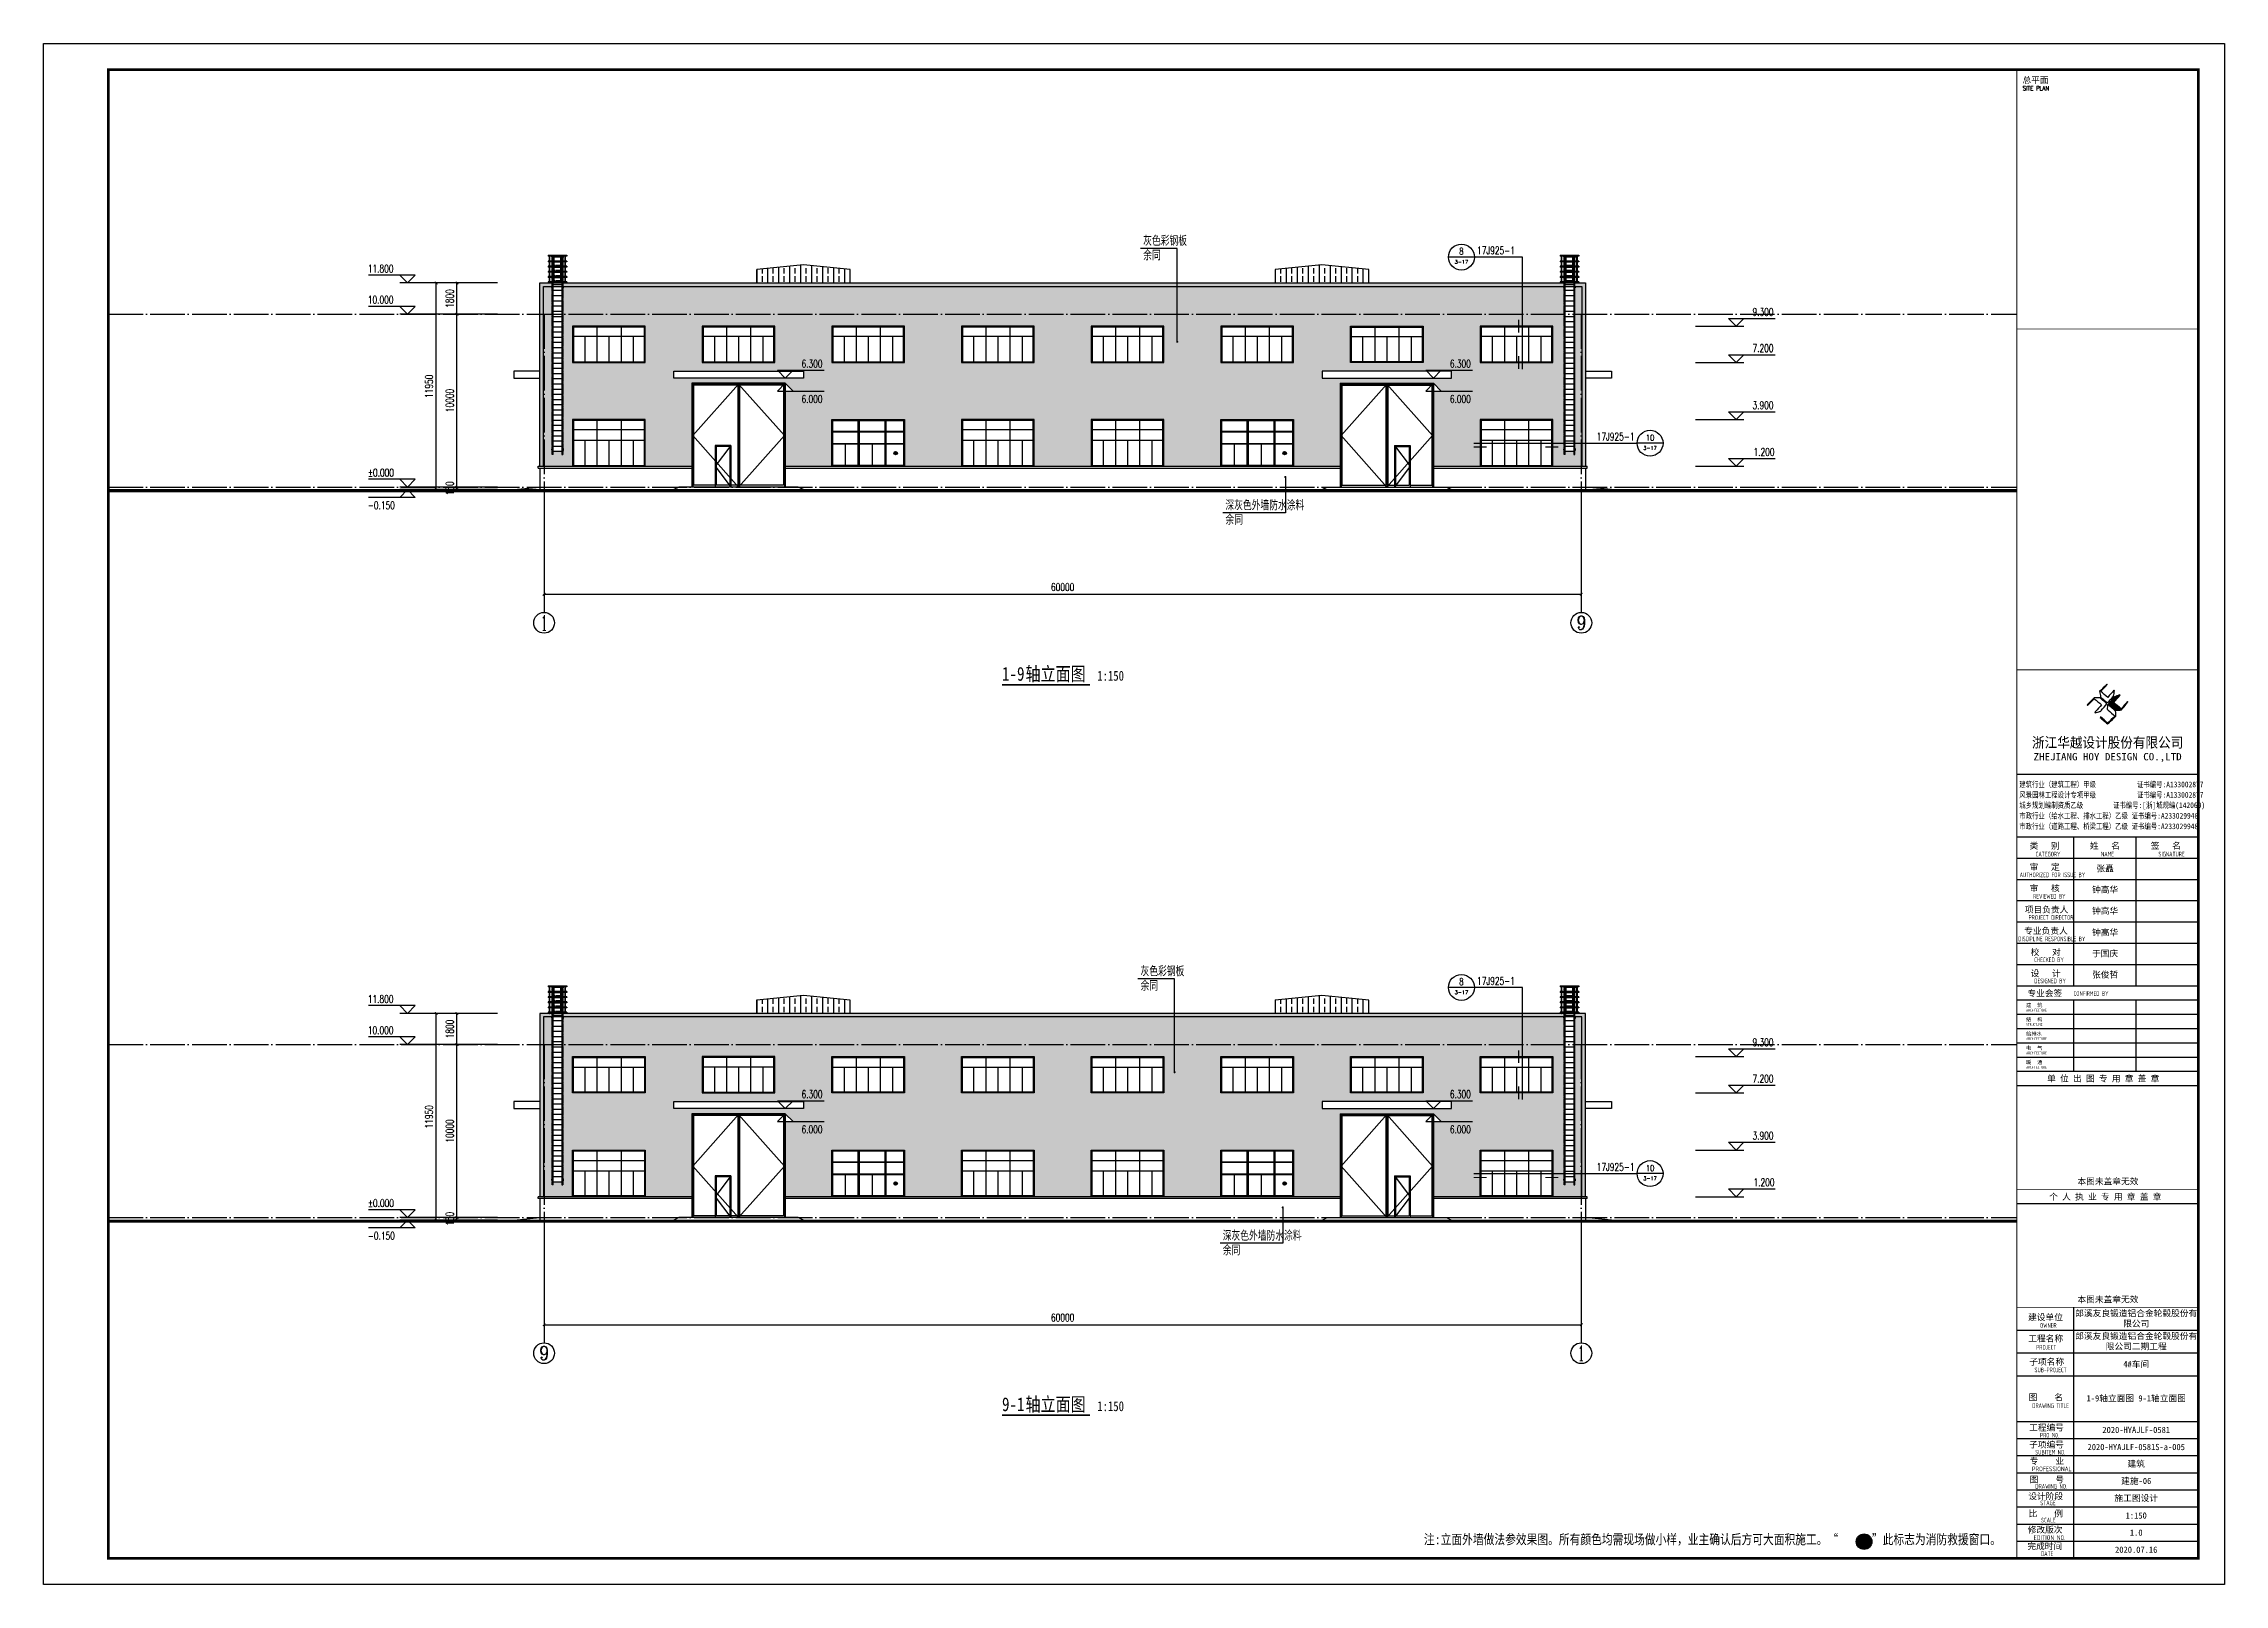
# Model space of a CAD drawing. Extents: x 14586673 to 15379323, y -344170 to -118775.
# Drawn here: x 15122023 to 15248173, y -270620 to -181520 of the extents above; entities that cross this region are included whole.
import ezdxf
from ezdxf.enums import TextEntityAlignment as Align

# ---------------------------------------------------------------- set-up
doc = ezdxf.new("R2010")
doc.units = 0
doc.header["$LTSCALE"] = 1000
doc.header["$MEASUREMENT"] = 0
doc.linetypes.add('DASHED', pattern=[0.75, 0.5, -0.25])
doc.linetypes.add('DOTE', pattern=[2.42, 2, -0.2, 0.02, -0.2])
for name, color, linetype in [('AXIS', 3, 'Continuous'), ('AXIS_TEXT', 7, 'Continuous'), ('DIM_IDEN', 3, 'Continuous'), ('DIM_LEAD', 3, 'Continuous'), ('DIM_SYMB', 3, 'Continuous'), ('DOTE', 1, 'DOTE'), ('PUB_DIM', 3, 'Continuous'), ('PUB_TEXT', 7, 'Continuous'), ('PUB_TITLE', 4, 'Continuous'), ('TK', 4, 'Continuous'), ('WINDOW', 4, 'Continuous'), ('填充', 251, 'Continuous')]:
    doc.layers.add(name, color=color, linetype=linetype)
doc.styles.add('-宋体', font='', dxfattribs={"width": 0.8})
doc.styles.add('_TCH_AXIS', font='COMPLEX', dxfattribs={"bigfont": 'GBCBIG'})
doc.styles.add('_TCH_DIM', font='SIMPLEX', dxfattribs={"bigfont": 'GBCBIG'})
doc.styles.add('_TCH_DIM_T3', font='SIMPLEX', dxfattribs={"width": 0.705882, "bigfont": 'GBCBIG'})
doc.styles.add('_TCH_LABEL', font='COMPLEX', dxfattribs={"bigfont": 'GBCBIG'})
doc.styles.add('COMPLEX', font='COMPLEX')
doc.styles.add('HT', font='simhei.ttf', dxfattribs={"width": 0.8})
doc.styles.add('ROMANS', font='romans', dxfattribs={"width": 0.65, "height": 231.275})
doc.styles.add('TSSD_REIN', font='tssdeng.shx', dxfattribs={"width": 0.7, "bigfont": 'tssdchn.shx'})
doc.styles.add('YAYA', font='', dxfattribs={"width": 0.8, "height": 1})
doc.styles.add('图签宋体', font='', dxfattribs={"height": 300})
doc.styles.add('图签黑体', font='simhei.ttf', dxfattribs={"height": 550})
doc.styles.add('宋体', font='', dxfattribs={"width": 0.8})
doc.styles.get('-宋体').set_extended_font_data('SimSun')
doc.styles.get('YAYA').set_extended_font_data('SimSun')
doc.styles.get('图签宋体').set_extended_font_data('NSimSun')
doc.styles.get('宋体').set_extended_font_data('SimSun')
doc.dimstyles.new('_TCH_ARCH&&150', dxfattribs={"dimtxt": 446.25, "dimasz": 150, "dimexe": 375, "dimexo": 450, "dimgap": 189.375, "dimtad": 1, "dimdec": 0, "dimzin": 0, "dimdsep": 46, "dimtxsty": '_TCH_DIM_T3', "dimblk": 'ARCHTICK', "dimcen": 0.09, "dimclrt": 7, "dimazin": 2, "dimtfac": 1, "dimtdec": 0, "dimtix": 1, "dimtmove": 2, "dimatfit": 3, "dimfxl": 0, "dimtolj": 1, "dimtzin": 0, "dimarcsym": 0})
pattern_1 = [(90, (0, 0), (-635, 6e-14), []), (90, (317.5, 317.5), (-635, 6e-14), [317.5, -158.75])]

msp = doc.modelspace()

# ---------------------------------------------------------------- texts
at = {"layer": 'PUB_TEXT', "style": '_TCH_DIM'}
for s, p in [('灰色彩钢板', (15185630.3, -193205.1)), ('余同', (15185630.3, -194045.1)), ('深灰色外墙防水涂料', (15190386.9, -208498.7)), ('余同', (15190386.9, -209338.7)), ('余同', (15185476.7, -236285.9)), ('灰色彩钢板', (15185476.7, -235445.9)), ('余同', (15190233.3, -251579.5)), ('深灰色外墙防水涂料', (15190233.3, -250739.5))]:
    msp.add_text(s, height=506.38, dxfattribs=at).set_placement(p)
at = {"layer": 'PUB_TEXT', "style": '_TCH_LABEL'}
for s, height, p, p2 in [('3-17', 204.59, (15203647.5, -194241.7), (15204426.9, -194241.7)), ('8', 391.5, (15203906.7, -193723.8), (15204167.7, -193723.8)), ('10', 339.7, (15214698.5, -204479.2), (15215200, -204479.2)), ('3-17', 204.59, (15214559.5, -205005.1), (15215338.9, -205005.1)), ('8', 391.5, (15203906.7, -235964.6), (15204167.7, -235964.6)), ('3-17', 204.59, (15203647.5, -236482.5), (15204426.9, -236482.5)), ('3-17', 204.59, (15214559.5, -247246), (15215338.9, -247246)), ('10', 339.7, (15214698.5, -246720), (15215200, -246720))]:
    msp.add_text(s, height=height, dxfattribs=at).set_placement(p, p2, align=Align.FIT)
at = {"layer": 'PUB_TEXT'}
for s, height, style, width, p in [('17J925-1', 446.25, '_TCH_LABEL', 0.705882, (15204944.7, -193705.1)), ('11.800', 446.25, '_TCH_DIM', 0.705882, (15140776.3, -194755.1)), ('10.000', 446.25, '_TCH_DIM', 0.705882, (15140776.3, -196555.1)), ('9.300', 446.25, '_TCH_DIM', 0.705882, (15220878.8, -197255.1)), ('7.200', 446.25, '_TCH_DIM', 0.705882, (15220878.8, -199355.1)), ('6.300', 446.25, '_TCH_DIM', 0.705882, (15165867.6, -200255.1)), ('6.300', 446.25, '_TCH_DIM', 0.705882, (15203367.6, -200255.1)), ('6.000', 446.25, '_TCH_DIM', 0.705882, (15165867.6, -202295.1)), ('6.000', 446.25, '_TCH_DIM', 0.705882, (15203367.6, -202295.1)), ('3.900', 446.25, '_TCH_DIM', 0.705882, (15220878.8, -202655.1)), ('17J925-1', 446.25, '_TCH_LABEL', 0.705882, (15211866.7, -204468.6)), ('1.200', 446.25, '_TCH_DIM', 0.705882, (15220938.8, -205355.1)), ('%%P0.000', 446.25, '_TCH_DIM', 0.705882, (15140776.3, -206555.1)), ('-0.150', 446.25, '_TCH_DIM', 0.705882, (15140776.3, -208445.1)), ('1-9', 797.47, 'YAYA', 0.8, (15177462.1, -218362.6)), ('轴立面图', 797.47, 'YAYA', 0.8, (15178823.1, -218362.6)), ('1:150', 569.62, 'YAYA', 0.8, (15182969.1, -218362.6)), ('17J925-1', 446.25, '_TCH_LABEL', 0.705882, (15204944.7, -235945.9)), ('11.800', 446.25, '_TCH_DIM', 0.705882, (15140776.3, -236995.9)), ('10.000', 446.25, '_TCH_DIM', 0.705882, (15140776.3, -238795.9)), ('9.300', 446.25, '_TCH_DIM', 0.705882, (15220878.8, -239495.9)), ('6.300', 446.25, '_TCH_DIM', 0.705882, (15165867.6, -242495.9)), ('6.300', 446.25, '_TCH_DIM', 0.705882, (15203367.6, -242495.9)), ('7.200', 446.25, '_TCH_DIM', 0.705882, (15220878.8, -241595.9)), ('6.000', 446.25, '_TCH_DIM', 0.705882, (15165867.6, -244535.9)), ('6.000', 446.25, '_TCH_DIM', 0.705882, (15203367.6, -244535.9)), ('3.900', 446.25, '_TCH_DIM', 0.705882, (15220878.8, -244895.9)), ('17J925-1', 446.25, '_TCH_LABEL', 0.705882, (15211866.7, -246709.4)), ('1.200', 446.25, '_TCH_DIM', 0.705882, (15220938.8, -247595.9)), ('%%P0.000', 446.25, '_TCH_DIM', 0.705882, (15140776.3, -248795.9)), ('-0.150', 446.25, '_TCH_DIM', 0.705882, (15140776.3, -250685.9)), ('9-1', 797.47, 'YAYA', 0.8, (15177462.1, -260603.4)), ('轴立面图', 797.47, 'YAYA', 0.8, (15178823.1, -260603.4)), ('1:150', 569.62, 'YAYA', 0.8, (15182969.1, -260603.4)), ('注', 569.6, '宋体', 0.8, (15201864.8, -268299.2)), (':', 569.6, '宋体', 0.8, (15202512.9, -268299.2)), ('立面外墙做法参效果图。所有颜色均需现场做小样，业主确认后方可大面积施工。“', 569.62, '宋体', 0.8, (15202837, -268299.2)), ('”此标志为消防救援窗口。', 569.62, '宋体', 0.8, (15227788.9, -268299.2))]:
    msp.add_text(s, height=height, dxfattribs=dict(at, style=style, width=width)).set_placement(p)

# ---------------------------------------------------------------- blocks, each defined once
blk = doc.blocks.new('1111')
blk.add_lwpolyline([(-4200, 0), (0, 0), (0, -2700), (-4200, -2700)], close=True)
at = {"layer": 'WINDOW'}
for p, q in [((-4150, -600), (-50, -600)), ((-4150, -1200), (-50, -1200)), ((-3500, -1200), (-3500, -2650)), ((-2800, -50), (-2800, -2650)), ((-2100, -1200), (-2100, -2650)), ((-1400, -50), (-1400, -2650)), ((-700, -1200), (-700, -2650))]:
    blk.add_line(p, q, dxfattribs=at)
blk.add_lwpolyline([(-4150, -50), (-50, -50), (-50, -2650), (-4150, -2650)], close=True, dxfattribs=at)
blk = doc.blocks.new('222222')
blk.add_lwpolyline([(-4200, 0), (0, 0), (0, -2100), (-4200, -2100)], close=True)
at = {"layer": 'WINDOW'}
for p, q in [((-4150, -600), (-50, -600)), ((-3500, -600), (-3500, -2050)), ((-2800, -50), (-2800, -2050)), ((-2100, -600), (-2100, -2050)), ((-1400, -50), (-1400, -2050)), ((-700, -600), (-700, -2050))]:
    blk.add_line(p, q, dxfattribs=at)
blk.add_lwpolyline([(-4150, -50), (-50, -50), (-50, -2050), (-4150, -2050)], close=True, dxfattribs=at)
blk = doc.blocks.new('A$C6FA958B4')
for p, q in [((-474, 38771), (4926, 38771)), ((-474, 38771), (-474, 32771)), ((4926, 38771), (4926, 32771))]:
    blk.add_line(p, q)
at = {"color": 4}
for p, q in [((-424, 38721), (4876, 38721)), ((-424, 38721), (-424, 32771)), ((-374, 38671), (2176, 38671)), ((-374, 38671), (-374, 32871)), ((2176, 38671), (2176, 32871)), ((2226, 38721), (2226, 32771)), ((2276, 38671), (2276, 35171)), ((2276, 38671), (4826, 38671)), ((4826, 38671), (4826, 32871)), ((4876, 38721), (4876, 32771)), ((2276, 35171), (2276, 32871)), ((2676, 35171), (3576, 35171)), ((2676, 35171), (2676, 32771)), ((2726, 35121), (3526, 35121)), ((2726, 35121), (2726, 32871)), ((3526, 35121), (3526, 32871)), ((3576, 35171), (3576, 32771)), ((-374, 32871), (2176, 32871)), ((2276, 32871), (2676, 32871)), ((2726, 32871), (3226, 32871)), ((3226, 32871), (3526, 32871)), ((3576, 32871), (4826, 32871)), ((-1224, 32771), (5676, 32771))]:
    blk.add_line(p, q, dxfattribs=at)
at = {"ltscale": 0.5}
blk.add_lwpolyline([(-1524, 39071), (5976, 39071), (5976, 39471), (-1524, 39471)], close=True, dxfattribs=at)
at = {"color": 4}
for points in [[(2226, 38721), (-424, 35746), (2226, 32771), (4876, 35746), (2226, 38721)], [(2676, 35171), (3576, 33971), (2676, 32771)]]:
    blk.add_lwpolyline(points, dxfattribs=at)
blk.add_lwpolyline([(-1524, 32621), (-1224, 32771), (5676, 32771), (5976, 32621)])
blk = doc.blocks.new('ertetrtew')
for p, q in [((15134773, -236002), (15135841, -236002)), ((15134773, -236002), (15134773, -236059)), ((15135841, -236059), (15134773, -236059)), ((15135841, -236334), (15134773, -236334)), ((15134773, -236334), (15134773, -236384)), ((15135841, -236384), (15134773, -236384)), ((15135841, -236634), (15134773, -236634)), ((15134773, -236634), (15134773, -236684)), ((15135841, -236684), (15134773, -236684)), ((15135841, -236934), (15134773, -236934)), ((15134773, -236934), (15134773, -236984)), ((15135841, -236984), (15134773, -236984)), ((15134842, -236334), (15134842, -236059)), ((15134842, -236634), (15134842, -236384)), ((15134842, -236934), (15134842, -236684)), ((15134842, -237234), (15134842, -236984)), ((15134872, -236334), (15134872, -236059)), ((15134872, -236634), (15134872, -236384)), ((15134872, -236934), (15134872, -236684)), ((15134872, -237234), (15134872, -236984)), ((15135000, -236002), (15135000, -237671)), ((15135057, -237671), (15135057, -236002)), ((15135089, -236334), (15135089, -236059)), ((15135089, -236634), (15135089, -236384)), ((15135089, -236934), (15135089, -236684)), ((15135089, -237234), (15135089, -236984)), ((15135119, -236334), (15135119, -236059)), ((15135119, -236634), (15135119, -236384)), ((15135119, -236934), (15135119, -236684)), ((15135119, -237234), (15135119, -236984)), ((15135495, -236334), (15135495, -236059)), ((15135495, -236634), (15135495, -236384)), ((15135495, -236934), (15135495, -236684)), ((15135495, -237234), (15135495, -236984)), ((15135525, -236334), (15135525, -236059)), ((15135525, -236634), (15135525, -236384)), ((15135525, -236934), (15135525, -236684)), ((15135525, -237234), (15135525, -236984)), ((15135557, -236002), (15135557, -237671)), ((15135614, -237671), (15135614, -236002)), ((15135742, -236334), (15135742, -236059)), ((15135742, -236634), (15135742, -236384)), ((15135742, -236934), (15135742, -236684)), ((15135742, -237234), (15135742, -236984)), ((15135772, -236334), (15135772, -236059)), ((15135772, -236634), (15135772, -236384)), ((15135772, -236934), (15135772, -236684)), ((15135772, -237234), (15135772, -236984)), ((15135841, -236002), (15135841, -236059)), ((15135841, -236334), (15135841, -236384)), ((15135841, -236634), (15135841, -236684)), ((15135841, -236934), (15135841, -236984)), ((15135841, -237234), (15134773, -237234)), ((15134773, -237234), (15134773, -237284)), ((15135841, -237284), (15134773, -237284)), ((15135841, -237534), (15134773, -237534)), ((15134773, -237534), (15134773, -237584)), ((15135841, -237584), (15134773, -237584)), ((15134842, -237534), (15134842, -237284)), ((15134842, -237602), (15134842, -237584)), ((15134842, -237602), (15134872, -237602)), ((15134872, -237534), (15134872, -237284)), ((15134872, -237602), (15134872, -237584)), ((15135000, -237671), (15135000, -247514)), ((15135057, -247515), (15135057, -237671)), ((15135089, -237534), (15135089, -237284)), ((15135089, -237602), (15135089, -237584)), ((15135089, -237602), (15135119, -237602)), ((15135119, -237534), (15135119, -237284)), ((15135119, -237602), (15135119, -237584)), ((15135495, -237534), (15135495, -237284)), ((15135495, -237602), (15135495, -237584)), ((15135525, -237602), (15135495, -237602)), ((15135525, -237534), (15135525, -237284)), ((15135525, -237602), (15135525, -237584)), ((15135557, -237671), (15135557, -247515)), ((15135614, -247514), (15135614, -237671)), ((15135742, -237534), (15135742, -237284)), ((15135742, -237602), (15135742, -237584)), ((15135772, -237602), (15135742, -237602)), ((15135772, -237534), (15135772, -237284)), ((15135772, -237602), (15135772, -237584)), ((15135841, -237234), (15135841, -237284)), ((15135841, -237534), (15135841, -237584)), ((15135057, -247515), (15135001, -247515)), ((15135557, -247515), (15135613, -247515))]:
    blk.add_line(p, q)
at = {"linetype": 'DASHED', "ltscale": 0.1}
for p, q in [((15134773, -236009), (15135841, -236009)), ((15135000, -236384), (15135000, -236634)), ((15135000, -236684), (15135000, -236934)), ((15135000, -236984), (15135000, -237234)), ((15135007, -237671), (15135007, -236002)), ((15135007, -236384), (15135007, -236634)), ((15135007, -236684), (15135007, -236934)), ((15135007, -236984), (15135007, -237234)), ((15135057, -236384), (15135057, -236634)), ((15135057, -236684), (15135057, -236934)), ((15135057, -236984), (15135057, -237234)), ((15135557, -236384), (15135557, -236634)), ((15135557, -236684), (15135557, -236934)), ((15135557, -236984), (15135557, -237234)), ((15135607, -236002), (15135607, -237671)), ((15135607, -236384), (15135607, -236634)), ((15135607, -236684), (15135607, -236934)), ((15135607, -236984), (15135607, -237234)), ((15135614, -236634), (15135614, -236384)), ((15135614, -236934), (15135614, -236684)), ((15135614, -237234), (15135614, -236984)), ((15135000, -237284), (15135000, -237534)), ((15135007, -237284), (15135007, -237534)), ((15135007, -247515), (15135007, -237671)), ((15135057, -237284), (15135057, -237534)), ((15135557, -237284), (15135557, -237534)), ((15135607, -237284), (15135607, -237534)), ((15135607, -237671), (15135607, -247515)), ((15135614, -237534), (15135614, -237284))]:
    blk.add_line(p, q, dxfattribs=at)
for points in [[(15134939, -236053), (15134983, -236053), (15134983, -236123)], [(15135557, -236103), (15135057, -236103)], [(15135557, -236403), (15135057, -236403)], [(15135089, -236584), (15135057, -236584)], [(15135557, -236703), (15135057, -236703)], [(15135089, -236884), (15135057, -236884)], [(15135557, -237003), (15135057, -237003)], [(15135557, -236584), (15135525, -236584)], [(15135557, -236884), (15135525, -236884)], [(15135673, -236053), (15135629, -236053), (15135629, -236123)], [(15134939, -237822), (15134983, -237822), (15134983, -237892)], [(15135089, -237184), (15135057, -237184)], [(15135557, -237303), (15135057, -237303)], [(15135089, -237484), (15135057, -237484)], [(15135557, -237603), (15135057, -237603)], [(15135557, -237603), (15135057, -237603)], [(15135557, -237714), (15135057, -237714)], [(15135557, -238034), (15135057, -238034)], [(15135557, -238353), (15135057, -238353)], [(15135557, -237184), (15135525, -237184)], [(15135557, -237484), (15135525, -237484)], [(15135673, -237822), (15135629, -237822), (15135629, -237892)], [(15135557, -238653), (15135057, -238653)], [(15135557, -238953), (15135057, -238953)], [(15135557, -239253), (15135057, -239253)], [(15135557, -239553), (15135057, -239553)], [(15135557, -239853), (15135057, -239853)], [(15135557, -240153), (15135057, -240153)], [(15135557, -240453), (15135057, -240453)], [(15135557, -240753), (15135057, -240753)], [(15135557, -241053), (15135057, -241053)], [(15135557, -241353), (15135057, -241353)], [(15135557, -241653), (15135057, -241653)], [(15135557, -241953), (15135057, -241953)], [(15135557, -242253), (15135057, -242253)], [(15135557, -242553), (15135057, -242553)], [(15135557, -242853), (15135057, -242853)], [(15135557, -243153), (15135057, -243153)], [(15135557, -243453), (15135057, -243453)], [(15135557, -243753), (15135057, -243753)], [(15135557, -244053), (15135057, -244053)], [(15135557, -244353), (15135057, -244353)], [(15135557, -244653), (15135057, -244653)], [(15135557, -244953), (15135057, -244953)], [(15135557, -245253), (15135057, -245253)], [(15135557, -245553), (15135057, -245553)], [(15135557, -245853), (15135057, -245853)], [(15134939, -247216), (15134983, -247216), (15134983, -247286)], [(15135557, -246153), (15135057, -246153)], [(15135557, -246453), (15135057, -246453)], [(15135557, -246753), (15135057, -246753)], [(15135557, -247053), (15135057, -247053)], [(15135673, -247216), (15135629, -247216), (15135629, -247286)], [(15135557, -247353), (15135057, -247353)]]:
    blk.add_lwpolyline(points)
for points in [[(15135495, -236584), (15135119, -236584)], [(15135495, -236884), (15135119, -236884)], [(15135495, -237184), (15135119, -237184)], [(15135495, -237484), (15135119, -237484)]]:
    blk.add_lwpolyline(points, dxfattribs=at)
for centre, start, end in [((15135001, -247514), 180, 270), ((15135613, -247514), 270, 0)]:
    blk.add_arc(centre, 1, start, end)
blk = doc.blocks.new('A$C053D6479')
at = {"layer": 'PUB_TITLE'}
h = blk.add_hatch(color=256, dxfattribs=at)
h.dxf.hatch_style = 1
edge = h.paths.add_edge_path()
edge.add_spline(control_points=[(1026, 827), (1105, 920), (1188, 1008), (1266, 1102)], knot_values=[13, 13, 13, 13, 14, 14, 14, 14], degree=3, periodic=0)
edge.add_spline(control_points=[(1266, 1102), (1258, 1111), (1249, 1119), (1239, 1116)], knot_values=[12, 12, 12, 12, 13, 13, 13, 13], degree=3, periodic=0)
edge.add_spline(control_points=[(1239, 1116), (1210, 1107), (1179, 1092), (1144, 1077)], knot_values=[11, 11, 11, 11, 12, 12, 12, 12], degree=3, periodic=0)
edge.add_spline(control_points=[(1144, 1077), (1109, 1063), (1069, 1053), (1047, 1038)], knot_values=[10, 10, 10, 10, 11, 11, 11, 11], degree=3, periodic=0)
edge.add_spline(control_points=[(1047, 1038), (1028, 1026), (1007, 992), (991, 972)], knot_values=[9, 9, 9, 9, 10, 10, 10, 10], degree=3, periodic=0)
edge.add_spline(control_points=[(991, 972), (942, 913), (899, 868), (849, 810)], knot_values=[8, 8, 8, 8, 9, 9, 9, 9], degree=3, periodic=0)
edge.add_spline(control_points=[(849, 810), (842, 801), (822, 776), (822, 775)], knot_values=[7, 7, 7, 7, 8, 8, 8, 8], degree=3, periodic=0)
edge.add_spline(control_points=[(822, 775), (823, 771), (848, 752), (859, 744)], knot_values=[6, 6, 6, 6, 7, 7, 7, 7], degree=3, periodic=0)
edge.add_spline(control_points=[(859, 744), (949, 670), (1035, 592), (1122, 521)], knot_values=[5, 5, 5, 5, 6, 6, 6, 6], degree=3, periodic=0)
edge.add_spline(control_points=[(1122, 521), (1153, 527), (1185, 530), (1217, 533)], knot_values=[4, 4, 4, 4, 5, 5, 5, 5], degree=3, periodic=0)
edge.add_spline(control_points=[(1217, 533), (1246, 535), (1293, 532), (1316, 542)], knot_values=[3, 3, 3, 3, 4, 4, 4, 4], degree=3, periodic=0)
edge.add_spline(control_points=[(1316, 542), (1327, 547), (1338, 565), (1349, 579)], knot_values=[2, 2, 2, 2, 3, 3, 3, 3], degree=3, periodic=0)
edge.add_spline(control_points=[(1349, 579), (1423, 670), (1507, 759), (1572, 848)], knot_values=[1, 1, 1, 1, 2, 2, 2, 2], degree=3, periodic=0)
edge.add_spline(control_points=[(1572, 848), (1564, 852), (1561, 861), (1551, 862)], knot_values=[0, 0, 0, 0, 1, 1, 1, 1], degree=3, periodic=0)
edge.add_spline(control_points=[(1551, 862), (1469, 769), (1393, 671), (1310, 579)], knot_values=[15, 15, 15, 15, 16, 16, 16, 16], degree=3, periodic=0)
edge.add_spline(control_points=[(1310, 579), (1216, 662), (1118, 742), (1026, 827)], knot_values=[14, 14, 14, 14, 15, 15, 15, 15], degree=3, periodic=0)
at = {"layer": 'TK'}
for points, knots in [([(555, 949), (624, 891), (699, 833), (760, 773), (689, 691), (614, 604), (539, 517), (529, 505), (516, 487), (506, 482), (492, 475), (469, 472), (452, 467), (416, 456), (383, 448), (342, 438), (323, 433), (297, 422), (293, 440), (291, 452), (313, 470), (322, 480), (400, 566), (477, 652), (553, 736), (460, 815), (366, 894), (270, 970), (183, 883), (101, 791), (16, 703), (-18, 714), (9, 735), (28, 755), (103, 838), (192, 930), (266, 1005), (319, 1009), (387, 1005), (442, 1007), (456, 1008), (472, 1011), (485, 1007), (507, 1000), (534, 967), (555, 949)], [0, 0, 0, 0, 1, 1, 1, 2, 2, 2, 3, 3, 3, 4, 4, 4, 5, 5, 5, 6, 6, 6, 7, 7, 7, 8, 8, 8, 9, 9, 9, 10, 10, 10, 11, 11, 11, 12, 12, 12, 13, 13, 13, 14, 14, 14, 15, 15, 15, 15]), ([(1031, 1298), (1066, 1286), (1054, 1262), (1045, 1224), (1036, 1188), (1031, 1158), (1024, 1121), (1020, 1104), (1017, 1085), (1012, 1071), (1004, 1052), (976, 1026), (956, 1003), (906, 946), (866, 899), (814, 839), (806, 829), (789, 806), (787, 806), (777, 804), (728, 856), (719, 864), (651, 922), (580, 978), (514, 1036), (509, 1106), (488, 1176), (479, 1247), (570, 1343), (663, 1436), (758, 1526), (764, 1523), (768, 1518), (774, 1515), (693, 1422), (599, 1343), (520, 1249), (607, 1171), (698, 1096), (789, 1021), (874, 1109), (950, 1206), (1031, 1298)], [0, 0, 0, 0, 1, 1, 1, 2, 2, 2, 3, 3, 3, 4, 4, 4, 5, 5, 5, 6, 6, 6, 7, 7, 7, 8, 8, 8, 9, 9, 9, 10, 10, 10, 11, 11, 11, 12, 12, 12, 13, 13, 13, 14, 14, 14, 14]), ([(1551, 862), (1561, 861), (1564, 852), (1572, 848), (1507, 759), (1423, 670), (1349, 579), (1338, 565), (1327, 547), (1316, 542), (1293, 532), (1246, 535), (1217, 533), (1185, 530), (1153, 527), (1122, 521), (1035, 592), (949, 670), (859, 744), (848, 752), (823, 771), (822, 775), (822, 776), (842, 801), (849, 810), (899, 868), (942, 913), (991, 972), (1007, 992), (1028, 1026), (1047, 1038), (1069, 1053), (1109, 1063), (1144, 1077), (1179, 1092), (1210, 1107), (1239, 1116), (1249, 1119), (1258, 1111), (1266, 1102), (1188, 1008), (1105, 920), (1026, 827), (1118, 742), (1216, 662), (1310, 579), (1393, 671), (1469, 769), (1551, 862)], [0, 0, 0, 0, 1, 1, 1, 2, 2, 2, 3, 3, 3, 4, 4, 4, 5, 5, 5, 6, 6, 6, 7, 7, 7, 8, 8, 8, 9, 9, 9, 10, 10, 10, 11, 11, 11, 12, 12, 12, 13, 13, 13, 14, 14, 14, 15, 15, 15, 16, 16, 16, 16]), ([(1097, 490), (1100, 425), (1106, 361), (1107, 294), (1018, 207), (925, 121), (830, 33), (818, 21), (800, 0), (787, 0), (768, -1), (725, 49), (712, 60), (662, 103), (616, 143), (568, 186), (545, 207), (518, 224), (499, 250), (501, 259), (511, 261), (516, 267), (609, 192), (696, 111), (785, 33), (883, 118), (977, 208), (1070, 298), (992, 373), (892, 456), (803, 534), (791, 544), (768, 561), (766, 569), (761, 588), (776, 634), (780, 655), (785, 690), (788, 721), (795, 746), (897, 661), (998, 576), (1097, 490)], [0, 0, 0, 0, 1, 1, 1, 2, 2, 2, 3, 3, 3, 4, 4, 4, 5, 5, 5, 6, 6, 6, 7, 7, 7, 8, 8, 8, 9, 9, 9, 10, 10, 10, 11, 11, 11, 12, 12, 12, 13, 13, 13, 14, 14, 14, 14])]:
    blk.add_open_spline(points, degree=3, knots=knots, dxfattribs=at)
blk = doc.blocks.new('GeYuanFrame_66566547', base_point=(20.09, 4.53))
at = {"layer": 'PUB_TITLE'}
for points in [[(803.09, 235.33), (803.09, 292.73)], [(827.09, 235.33), (827.09, 292.73)], [(803.09, 202.33), (803.09, 229.83)], [(827.09, 202.33), (827.09, 229.83)], [(803.09, 14.53), (803.09, 111.33)]]:
    blk.add_lwpolyline(points, dxfattribs=at)
at = {"layer": 'TK'}
for p, q in [((781.09, 316.93), (851.09, 316.93)), ((781.09, 284.53), (851.09, 284.53)), ((781.09, 276.33), (851.09, 276.33)), ((781.09, 268.13), (851.09, 268.13)), ((781.09, 259.93), (851.09, 259.93)), ((781.09, 251.73), (851.09, 251.73)), ((781.09, 243.53), (851.09, 243.53)), ((781.09, 235.33), (851.09, 235.33)), ((781.09, 235.33), (851.09, 235.33)), ((781.09, 102.53), (851.09, 102.53)), ((781.09, 93.73), (851.09, 93.73)), ((781.09, 84.93), (803.09, 84.93)), ((781.09, 84.93), (851.09, 84.93)), ((781.09, 67.37), (851.09, 67.37)), ((781.09, 67.33), (851.09, 67.33)), ((781.09, 60.77), (851.09, 60.77)), ((781.09, 54.17), (851.09, 54.17)), ((781.09, 47.57), (851.09, 47.57)), ((781.09, 40.97), (851.09, 40.97)), ((781.09, 34.37), (851.09, 34.37)), ((781.09, 27.77), (851.09, 27.77)), ((781.09, 21.17), (851.09, 21.17)), ((781.09, 14.53), (851.09, 14.53))]:
    blk.add_line(p, q, dxfattribs=at)
blk.add_lwpolyline([(20.09, 4.53), (20.09, 598.53), (861.09, 598.53), (861.09, 4.53)], close=True, dxfattribs=at)
at = {"layer": 'TK', "const_width": 1}
blk.add_lwpolyline([(45.09, 588.53), (851.09, 588.53), (851.09, 14.53), (45.09, 14.53)], close=True, dxfattribs=at)
at = {"layer": 'TK'}
for points, const_width in [([(781.09, 588.53), (781.09, 14.53)], 0.4), ([(781.09, 488.5), (851.09, 488.5)], 0.35), ([(781.09, 357.14), (851.09, 357.14)], 0.35), ([(781.09, 292.73), (851.09, 292.73)], 0.35), ([(781.09, 292.73), (851.09, 292.73)], 0.35), ([(781.09, 235.33), (851.09, 235.33)], 0.35), ([(781.09, 202.33), (851.09, 202.33)], 0.35), ([(781.09, 156.83), (851.09, 156.83)], 0.35), ([(781.09, 111.33), (851.09, 111.33)], 0.35), ([(781.09, 67.37), (851.09, 67.37)], 0.35)]:
    blk.add_lwpolyline(points, dxfattribs=dict(at, const_width=const_width))
for points in [[(781.09, 292.73), (851.09, 292.73)], [(781.09, 235.33), (851.09, 235.33)], [(781.09, 229.83), (851.09, 229.83)], [(781.09, 224.33), (851.09, 224.33)], [(781.09, 218.83), (851.09, 218.83)], [(781.09, 213.33), (851.09, 213.33)], [(781.09, 207.83), (851.09, 207.83)], [(781.09, 202.33), (851.09, 202.33)], [(781.09, 196.83), (851.09, 196.83)], [(781.09, 151.33), (851.09, 151.33)]]:
    blk.add_lwpolyline(points, dxfattribs=at)
at = {"layer": 'PUB_TITLE', "xscale": 0.01000000000021828, "yscale": 0.01000000000021828, "zscale": 0.01}
blk.add_blockref('A$C053D6479', (808.19, 336.27), dxfattribs=at)
at = {"layer": 'TK', "style": '图签宋体'}
for s, height, p in [('总平面', 2.4, (783.23, 583.28)), ('类   别', 2.4, (785.97, 288.09)), ('姓   名', 2.4, (809.2, 288.09)), ('签   名', 2.4, (832.68, 288.09)), ('审   定', 2.4, (785.97, 279.89)), ('审   核', 2.4, (785.97, 271.69)), ('项目负责人', 2.4, (784.13, 263.49)), ('专业负责人', 2.4, (783.89, 255.29)), ('校   对', 2.4, (786.38, 247.09)), ('设   计', 2.4, (786.36, 238.89)), ('建  筑', 1.44, (784.61, 227.11)), ('专业会签', 2.4, (785.12, 231.24)), ('结  构', 1.44, (784.61, 221.61)), ('给排水', 1.44, (784.61, 216.11)), ('电  气', 1.44, (784.61, 210.61)), ('暖  通', 1.44, (784.61, 205.11)), ('单 位 出 图 专 用 章 盖 章', 2.4, (792.72, 198.35)), ('本图未盖章无效', 2.4, (804.43, 158.7)), ('个 人 执 业 专 用 章 盖 章', 2.4, (793.52, 152.77)), ('本图未盖章无效', 2.4, (804.43, 113.2)), ('建设单位', 2.4, (785.39, 106.33)), ('工程名称', 2.4, (785.47, 98.12)), ('子项名称', 2.4, (785.85, 89.14)), ('图    名', 2.4, (785.63, 75.5)), ('工程编号', 2.4, (785.77, 63.77)), ('子项编号', 2.4, (785.77, 57.19)), ('专    业', 2.4, (786.01, 50.88)), ('图    号', 2.4, (786.02, 43.77)), ('设计阶段', 2.4, (785.45, 37.32)), ('修改版次', 2.4, (785.24, 24.41)), ('比    例', 2.4, (785.59, 30.63)), ('完成时间', 2.4, (785.11, 18.02))]:
    blk.add_text(s, height=height, dxfattribs=at).set_placement(p)
at = {"layer": 'TK'}
for s, height, style, width, p in [('SITE PLAN', 1.697, 'ROMANS', 0.76, (783.35, 580.49)), ('建筑行业（建筑工程）甲级           证书编号:A133002877', 2.2, '-宋体', 0.8, (782, 311.83)), ('风景园林工程设计专项甲级           证书编号:A133002877', 2.2, '-宋体', 0.8, (782, 307.81)), ('城乡规划编制资质乙级        证书编号:[浙]城规编(142069)', 2.2, '-宋体', 0.8, (782, 303.82)), ('市政行业（给水工程、排水工程）乙级 证书编号:A233029948', 2.2, '-宋体', 0.8, (782, 299.74)), ('市政行业（道路工程、桥梁工程）乙级 证书编号:A233029948', 2.2, '-宋体', 0.8, (782, 295.69)), ('CATEGORY', 1.8, 'TSSD_REIN', 0.7, (788.32, 285.17)), ('NAME', 1.8, 'TSSD_REIN', 0.7, (813.51, 285.17)), ('SIGNATURE', 1.8, 'TSSD_REIN', 0.7, (835.66, 285.17)), ('AUTHORIZED FOR ISSUE BY', 1.8, 'TSSD_REIN', 0.7, (782.12, 277.17)), ('REVIEWED BY', 1.8, 'TSSD_REIN', 0.7, (787.36, 268.91)), ('PROJECT DIRECTOR', 1.8, 'TSSD_REIN', 0.7, (785.55, 260.74)), ('DISCIPLINE RESPONSIBLE BY', 1.8, 'TSSD_REIN', 0.7, (781.57, 252.48)), ('CHECKED BY', 1.8, 'TSSD_REIN', 0.7, (787.75, 244.44)), ('DESIGNED BY', 1.8, 'TSSD_REIN', 0.7, (787.76, 236.27)), ('CONFIRMED BY', 1.8, 'TSSD_REIN', 0.7, (802.94, 231.42)), ('ARCHITECTURE', 1.08, 'TSSD_REIN', 0.7, (784.65, 225.34)), ('STRUCTURE', 1.08, 'TSSD_REIN', 0.7, (784.65, 219.84)), ('ARCHITECTURE', 1.08, 'TSSD_REIN', 0.7, (784.65, 214.34)), ('ARCHITECTURE', 1.08, 'TSSD_REIN', 0.7, (784.65, 208.84)), ('ARCHITECTURE', 1.08, 'TSSD_REIN', 0.7, (784.65, 203.34)), ('OWNER', 1.8, 'TSSD_REIN', 0.7, (789.98, 103.48)), ('PROJECT', 1.8, 'TSSD_REIN', 0.7, (788.52, 95.02)), ('SUB-PROJECT', 1.8, 'TSSD_REIN', 0.7, (787.86, 86.3)), ('DRAWING TITLE', 1.8, 'TSSD_REIN', 0.7, (786.97, 72.53)), ('PRO N0.', 1.8, 'TSSD_REIN', 0.7, (790.01, 61.15)), ('SUBITEM NO.', 1.8, 'TSSD_REIN', 0.7, (788.15, 54.58)), ('PROFESSIONAL', 1.8, 'TSSD_REIN', 0.8, (786.88, 48.15)), ('DRAWING NO.', 1.8, 'TSSD_REIN', 0.7, (788.19, 41.45)), ('STAGE', 1.8, 'TSSD_REIN', 0.7, (790.09, 35.03)), ('SCALE', 1.8, 'TSSD_REIN', 0.7, (790.38, 28.42)), ('EDITION NO.', 1.8, 'TSSD_REIN', 0.8, (787.53, 21.64)), ('DATE', 1.8, 'TSSD_REIN', 0.7, (790.33, 15.45))]:
    blk.add_text(s, height=height, dxfattribs=dict(at, style=style, width=width)).set_placement(p)
for s, height, style, width, p in [('浙江华越设计股份有限公司', 3.96, 'HT', 0.9, (816.07, 329.16)), ('ZHEJIANG HOY DESIGN CO.,LTD', 2.8, '图签黑体', 1.11, (816.06, 323.29))]:
    blk.add_text(s, height=height, dxfattribs=dict(at, style=style, width=width)).set_placement(p, align=Align.MIDDLE)
at = {"layer": 'TK', "char_height": 2.4, "attachment_point": 5, "style": '图签宋体'}
for s, insert, width in [('张矗', (815.09, 280.4), 24), ('钟高华', (815.09, 272.23), 24), ('钟高华', (815.09, 264.03), 24), ('钟高华', (815.09, 255.76), 24), ('于国庆', (815.09, 247.63), 24), ('张俊哲', (815.09, 239.43), 24), ('郎溪友良锻造铝合金轮毂股份有限公司', (827.09, 106.93), 48), ('郎溪友良锻造铝合金轮毂股份有限公司二期工程', (827.09, 98.13), 48), ('4#车间', (827.09, 89.33), 48), ('1-9轴立面图 9-1轴立面图', (827.09, 76.13), 48), ('2020-HYAJLF-0581', (827.09, 64.07), 48), ('2020-HYAJLF-0581S-a-005', (827.09, 57.47), 48), ('建筑', (827.09, 50.87), 48), ('建施-06', (827.09, 44.27), 48), ('施工图设计', (827.09, 37.67), 48), ('1:150', (827.09, 31.07), 48), ('1.0', (827.09, 24.47), 48), ('2020.07.16', (827.09, 17.88), 48)]:
    blk.add_mtext(s, dxfattribs=dict(at, insert=insert, width=width))
blk = doc.blocks.new('_ArchTick')
at = {"color": 0, "linetype": 'ByBlock', "const_width": 0.4}
blk.add_lwpolyline([(-0.5, -0.5), (0.5, 0.5)], dxfattribs=at)
blk = doc.blocks.new('*D107')
at = {"layer": 'Defpoints', "color": 0}
for p in [(15145933, -207163), (15148733, -207163), (15148733, -207313)]:
    blk.add_point(p, dxfattribs=at)
at = {"layer": 'PUB_DIM', "color": 0, "lineweight": -2}
for p, q in [((15148283, -207163), (15145558, -207163)), ((15148283, -207313), (15145558, -207313)), ((15145933, -207163), (15145933, -207013)), ((15145933, -207313), (15145933, -207163)), ((15145933, -207313), (15145933, -207463))]:
    blk.add_line(p, q, dxfattribs=at)
at = {"layer": 'PUB_DIM', "color": 0, "lineweight": -2, "xscale": 150, "yscale": 150, "zscale": 150}
for p, rotation in [((15145933, -207163), 270), ((15145933, -207313), 90)]:
    blk.add_blockref('_ArchTick', p, dxfattribs=dict(at, rotation=rotation))
at = {"layer": 'PUB_DIM', "color": 7, "insert": (15145520, -207238), "char_height": 446.2, "attachment_point": 5, "rotation": 90, "style": '_TCH_DIM_T3'}
blk.add_mtext('\\A1;150', dxfattribs=at)
blk = doc.blocks.new('*D108')
at = {"layer": 'Defpoints', "color": 0}
for p in [(15145933, -197163), (15148733, -197163), (15148733, -207163)]:
    blk.add_point(p, dxfattribs=at)
at = {"layer": 'PUB_DIM', "color": 0, "lineweight": -2}
for p, q in [((15148283, -197163), (15145558, -197163)), ((15145933, -207163), (15145933, -197163)), ((15148283, -207163), (15145558, -207163))]:
    blk.add_line(p, q, dxfattribs=at)
at = {"layer": 'PUB_DIM', "color": 0, "lineweight": -2, "xscale": 150, "yscale": 150, "zscale": 150}
for p, rotation in [((15145933, -197163), 90), ((15145933, -207163), 270)]:
    blk.add_blockref('_ArchTick', p, dxfattribs=dict(at, rotation=rotation))
at = {"layer": 'PUB_DIM', "color": 7, "insert": (15145520, -202163), "char_height": 446.2, "attachment_point": 5, "rotation": 90, "style": '_TCH_DIM_T3'}
blk.add_mtext('\\A1;10000', dxfattribs=at)
blk = doc.blocks.new('*D109')
at = {"layer": 'Defpoints', "color": 0}
for p in [(15145933, -195363), (15148733, -195363), (15148733, -197163)]:
    blk.add_point(p, dxfattribs=at)
at = {"layer": 'PUB_DIM', "color": 0, "lineweight": -2}
for p, q in [((15148283, -195363), (15145558, -195363)), ((15145933, -197163), (15145933, -195363)), ((15148283, -197163), (15145558, -197163))]:
    blk.add_line(p, q, dxfattribs=at)
at = {"layer": 'PUB_DIM', "color": 0, "lineweight": -2, "xscale": 150, "yscale": 150, "zscale": 150}
for p, rotation in [((15145933, -195363), 90), ((15145933, -197163), 270)]:
    blk.add_blockref('_ArchTick', p, dxfattribs=dict(at, rotation=rotation))
at = {"layer": 'PUB_DIM', "color": 7, "insert": (15145520, -196263), "char_height": 446.2, "attachment_point": 5, "rotation": 90, "style": '_TCH_DIM_T3'}
blk.add_mtext('\\A1;1800', dxfattribs=at)
blk = doc.blocks.new('*D110')
at = {"layer": 'Defpoints', "color": 0}
for p in [(15144733, -195363), (15148733, -195363), (15148733, -207313)]:
    blk.add_point(p, dxfattribs=at)
at = {"layer": 'PUB_DIM', "color": 0, "lineweight": -2}
for p, q in [((15148283, -195363), (15144358, -195363)), ((15144733, -207313), (15144733, -195363)), ((15148283, -207313), (15144358, -207313))]:
    blk.add_line(p, q, dxfattribs=at)
at = {"layer": 'PUB_DIM', "color": 0, "lineweight": -2, "xscale": 150, "yscale": 150, "zscale": 150}
for p, rotation in [((15144733, -195363), 90), ((15144733, -207313), 270)]:
    blk.add_blockref('_ArchTick', p, dxfattribs=dict(at, rotation=rotation))
at = {"layer": 'PUB_DIM', "color": 7, "insert": (15144320, -201338), "char_height": 446.2, "attachment_point": 5, "rotation": 90, "style": '_TCH_DIM_T3'}
blk.add_mtext('\\A1;11950', dxfattribs=at)
blk = doc.blocks.new('_AXISO')
blk.add_circle((0, 0), 0.5)
at = {"layer": 'AXIS_TEXT', "style": 'COMPLEX', "width": 1.041667}
blk.add_attdef('A', text='', height=0.56, dxfattribs=at).set_placement((-0.25, -0.28), (0.25, -0.28), align=Align.FIT)
blk = doc.blocks.new('*D111')
at = {"layer": 'AXIS', "color": 0, "lineweight": -2}
for p, q in [((15150973, -208863), (15150973, -213738)), ((15210973, -208863), (15210973, -213738)), ((15150973, -213363), (15210973, -213363))]:
    blk.add_line(p, q, dxfattribs=at)
at = {"layer": 'Defpoints', "color": 0}
for p in [(15150973, -208413), (15210973, -208413), (15210973, -213363)]:
    blk.add_point(p, dxfattribs=at)
at = {"layer": 'AXIS', "color": 0, "lineweight": -2, "xscale": 150, "yscale": 150, "zscale": 150, "rotation": 180}
blk.add_blockref('_ArchTick', (15150973, -213363), dxfattribs=at)
at = {"layer": 'AXIS', "color": 0, "lineweight": -2, "xscale": 150, "yscale": 150, "zscale": 150}
blk.add_blockref('_ArchTick', (15210973, -213363), dxfattribs=at)
at = {"layer": 'AXIS', "color": 7, "insert": (15180973, -212950), "char_height": 446.2, "attachment_point": 5, "style": '_TCH_DIM_T3'}
blk.add_mtext('\\A1;60000', dxfattribs=at)
blk = doc.blocks.new('*D112')
at = {"layer": 'Defpoints', "color": 0}
for p in [(15145933, -249403), (15148733, -249403), (15148733, -249553)]:
    blk.add_point(p, dxfattribs=at)
at = {"layer": 'PUB_DIM', "color": 0, "lineweight": -2}
for p, q in [((15148283, -249403), (15145558, -249403)), ((15148283, -249553), (15145558, -249553)), ((15145933, -249403), (15145933, -249253)), ((15145933, -249553), (15145933, -249403)), ((15145933, -249553), (15145933, -249703))]:
    blk.add_line(p, q, dxfattribs=at)
at = {"layer": 'PUB_DIM', "color": 0, "lineweight": -2, "xscale": 150, "yscale": 150, "zscale": 150}
for p, rotation in [((15145933, -249403), 270), ((15145933, -249553), 90)]:
    blk.add_blockref('_ArchTick', p, dxfattribs=dict(at, rotation=rotation))
at = {"layer": 'PUB_DIM', "color": 7, "insert": (15145520, -249478), "char_height": 446.2, "attachment_point": 5, "rotation": 90, "style": '_TCH_DIM_T3'}
blk.add_mtext('\\A1;150', dxfattribs=at)
blk = doc.blocks.new('*D113')
at = {"layer": 'Defpoints', "color": 0}
for p in [(15145933, -239403), (15148733, -239403), (15148733, -249403)]:
    blk.add_point(p, dxfattribs=at)
at = {"layer": 'PUB_DIM', "color": 0, "lineweight": -2}
for p, q in [((15148283, -239403), (15145558, -239403)), ((15145933, -249403), (15145933, -239403)), ((15148283, -249403), (15145558, -249403))]:
    blk.add_line(p, q, dxfattribs=at)
at = {"layer": 'PUB_DIM', "color": 0, "lineweight": -2, "xscale": 150, "yscale": 150, "zscale": 150}
for p, rotation in [((15145933, -239403), 90), ((15145933, -249403), 270)]:
    blk.add_blockref('_ArchTick', p, dxfattribs=dict(at, rotation=rotation))
at = {"layer": 'PUB_DIM', "color": 7, "insert": (15145520, -244403), "char_height": 446.2, "attachment_point": 5, "rotation": 90, "style": '_TCH_DIM_T3'}
blk.add_mtext('\\A1;10000', dxfattribs=at)
blk = doc.blocks.new('*D114')
at = {"layer": 'Defpoints', "color": 0}
for p in [(15145933, -237603), (15148733, -237603), (15148733, -239403)]:
    blk.add_point(p, dxfattribs=at)
at = {"layer": 'PUB_DIM', "color": 0, "lineweight": -2}
for p, q in [((15148283, -237603), (15145558, -237603)), ((15145933, -239403), (15145933, -237603)), ((15148283, -239403), (15145558, -239403))]:
    blk.add_line(p, q, dxfattribs=at)
at = {"layer": 'PUB_DIM', "color": 0, "lineweight": -2, "xscale": 150, "yscale": 150, "zscale": 150}
for p, rotation in [((15145933, -237603), 90), ((15145933, -239403), 270)]:
    blk.add_blockref('_ArchTick', p, dxfattribs=dict(at, rotation=rotation))
at = {"layer": 'PUB_DIM', "color": 7, "insert": (15145520, -238503), "char_height": 446.2, "attachment_point": 5, "rotation": 90, "style": '_TCH_DIM_T3'}
blk.add_mtext('\\A1;1800', dxfattribs=at)
blk = doc.blocks.new('*D115')
at = {"layer": 'Defpoints', "color": 0}
for p in [(15144733, -237603), (15148733, -237603), (15148733, -249553)]:
    blk.add_point(p, dxfattribs=at)
at = {"layer": 'PUB_DIM', "color": 0, "lineweight": -2}
for p, q in [((15148283, -237603), (15144358, -237603)), ((15144733, -249553), (15144733, -237603)), ((15148283, -249553), (15144358, -249553))]:
    blk.add_line(p, q, dxfattribs=at)
at = {"layer": 'PUB_DIM', "color": 0, "lineweight": -2, "xscale": 150, "yscale": 150, "zscale": 150}
for p, rotation in [((15144733, -237603), 90), ((15144733, -249553), 270)]:
    blk.add_blockref('_ArchTick', p, dxfattribs=dict(at, rotation=rotation))
at = {"layer": 'PUB_DIM', "color": 7, "insert": (15144320, -243578), "char_height": 446.2, "attachment_point": 5, "rotation": 90, "style": '_TCH_DIM_T3'}
blk.add_mtext('\\A1;11950', dxfattribs=at)
blk = doc.blocks.new('*D116')
at = {"layer": 'AXIS', "color": 0, "lineweight": -2}
for p, q in [((15150973, -251103), (15150973, -255978)), ((15210973, -251103), (15210973, -255978)), ((15150973, -255603), (15210973, -255603))]:
    blk.add_line(p, q, dxfattribs=at)
at = {"layer": 'Defpoints', "color": 0}
for p in [(15150973, -250653), (15210973, -250653), (15210973, -255603)]:
    blk.add_point(p, dxfattribs=at)
at = {"layer": 'AXIS', "color": 0, "lineweight": -2, "xscale": 150, "yscale": 150, "zscale": 150, "rotation": 180}
blk.add_blockref('_ArchTick', (15150973, -255603), dxfattribs=at)
at = {"layer": 'AXIS', "color": 0, "lineweight": -2, "xscale": 150, "yscale": 150, "zscale": 150}
blk.add_blockref('_ArchTick', (15210973, -255603), dxfattribs=at)
at = {"layer": 'AXIS', "color": 7, "insert": (15180973, -255191), "char_height": 446.2, "attachment_point": 5, "style": '_TCH_DIM_T3'}
blk.add_mtext('\\A1;60000', dxfattribs=at)

# ---------------------------------------------------------------- dimensions: what is measured, and where the dimension line sits
at = {"layer": 'AXIS'}
for p1, p2, picture, middle in [((15150972.6, -208412.6), (15210972.6, -208412.6), '*D111', (15180972.6, -212950.1)), ((15150972.6, -250653.4), (15210972.6, -250653.4), '*D116', (15180972.6, -255190.9))]:
    dim = msp.add_aligned_dim(p1=p1, p2=p2, distance=-4950, text='60000', dimstyle='_TCH_ARCH&&150', dxfattribs=at)
    dim.commit()
    dim.dimension.update_dxf_attribs({"geometry": picture, "text_midpoint": middle})
at = {"layer": 'PUB_DIM'}
for p1, p2, distance, text, picture, middle in [((15148732.6, -207312.6), (15148732.6, -195362.6), 4000, '11950', '*D110', (15144320.1, -201337.6)), ((15148732.6, -197162.6), (15148732.6, -195362.6), 2800, '1800', '*D109', (15145520.1, -196262.6)), ((15148732.6, -207162.6), (15148732.6, -197162.6), 2800, '10000', '*D108', (15145520.1, -202162.6)), ((15148732.6, -207312.6), (15148732.6, -207162.6), 2800, '150', '*D107', (15145520.1, -207237.6)), ((15148732.6, -249553.4), (15148732.6, -237603.4), 4000, '11950', '*D115', (15144320.1, -243578.4)), ((15148732.6, -239403.4), (15148732.6, -237603.4), 2800, '1800', '*D114', (15145520.1, -238503.4)), ((15148732.6, -249403.4), (15148732.6, -239403.4), 2800, '10000', '*D113', (15145520.1, -244403.4)), ((15148732.6, -249553.4), (15148732.6, -249403.4), 2800, '150', '*D112', (15145520.1, -249478.4))]:
    dim = msp.add_aligned_dim(p1=p1, p2=p2, distance=distance, text=text, dimstyle='_TCH_ARCH&&150', dxfattribs=at)
    dim.commit()
    dim.dimension.update_dxf_attribs({"geometry": picture, "text_midpoint": middle})

# ---------------------------------------------------------------- hatches: boundary and pattern name
for points in [[(15171410.1, -205200.1, 1), (15171210.1, -205200.1, 1)], [(15193910.1, -205200.1, 1), (15193710.1, -205200.1, 1)], [(15171410.1, -247440.9, 1), (15171210.1, -247440.9, 1)], [(15193910.1, -247440.9, 1), (15193710.1, -247440.9, 1)], [(15226880.6, -268149.3, 1), (15227780.6, -268149.3, 1)]]:
    msp.add_hatch(color=1).paths.add_polyline_path(points)
at = {"layer": '填充'}
h = msp.add_hatch(dxfattribs=at)
h.set_pattern_fill('ANSI33,_O', color=251, scale=200, angle=45)
h.set_pattern_definition(pattern_1)
h.paths.add_polyline_path([(15197022.6, -201162.6), (15202422.6, -201162.6), (15202872.6, -201612.6), (15202422.6, -201612.6), (15202422.6, -205962.6), (15205122.6, -205962.6), (15205122.6, -203262.6), (15209322.6, -203262.6), (15209322.6, -205962.6), (15211212.6, -205962.6), (15211212.6, -195362.6), (15210594.9, -195362.6), (15210594.9, -195429.9), (15210594.9, -204975.1), (15210610.1, -204975.1), (15210610.1, -205045.1), (15210594.8, -205274.6), (15210537.9, -205274.6), (15210537.9, -205112.6), (15210037.9, -205112.6), (15210037.9, -195429.9), (15209980.9, -195429.9), (15209980.9, -195362.6), (15152056.7, -195362.6), (15152056.7, -195429.9), (15152056.7, -195580.9), (15152071.9, -195580.9), (15152071.9, -195650.9), (15152057.1, -204975.1), (15152071.9, -204975.1), (15152071.9, -205045.1), (15152056.6, -205274.6), (15151999.7, -205274.6), (15151999.7, -205112.6), (15151499.7, -205112.6), (15151499.7, -195429.9), (15151442.7, -195429.9), (15151442.7, -195362.6), (15150732.6, -195362.6), (15150732.6, -205962.6), (15152622.6, -205962.6), (15152622.6, -203262.6), (15156822.6, -203262.6), (15156822.6, -205962.6), (15159522.6, -205962.6), (15159522.6, -201162.6), (15164922.6, -201162.6), (15165372.6, -201612.6), (15164922.6, -201612.6), (15164922.6, -205962.6), (15167622.6, -205962.6), (15167622.6, -203262.6), (15171822.6, -203262.6), (15171822.6, -205962.6), (15175122.6, -205962.6), (15175122.6, -203262.6), (15179322.6, -203262.6), (15179322.6, -205962.6), (15182622.6, -205962.6), (15182622.6, -203262.6), (15186822.6, -203262.6), (15186822.6, -205962.6), (15190122.6, -205962.6), (15190122.6, -203262.6), (15194322.6, -203262.6), (15194322.6, -205962.6), (15197022.6, -205962.6)])
h.paths.add_polyline_path([(15179322.6, -199962.6), (15175122.6, -199962.6), (15175122.6, -197862.6), (15179322.6, -197862.6)], flags=16)
h.paths.add_polyline_path([(15179272.6, -199912.6), (15175172.6, -199912.6), (15175172.6, -197912.6), (15179272.6, -197912.6)], flags=0)
h.paths.add_polyline_path([(15182622.6, -199962.6), (15182622.6, -197862.6), (15186822.6, -197862.6), (15186822.6, -199962.6)], flags=16)
h.paths.add_polyline_path([(15182672.6, -199912.6), (15182672.6, -197912.6), (15186772.6, -197912.6), (15186772.6, -199912.6)], flags=0)
h.paths.add_polyline_path([(15187597.4, -198732.6, -1), (15187597.4, -198792.6, -1)], flags=16)
h.paths.add_polyline_path([(15171822.6, -199962.6), (15167622.6, -199962.6), (15167622.6, -197862.6), (15171822.6, -197862.6)], flags=16)
h.paths.add_polyline_path([(15171772.6, -199912.6), (15167672.6, -199912.6), (15167672.6, -197912.6), (15171772.6, -197912.6)], flags=0)
h.paths.add_polyline_path([(15190122.6, -199962.6), (15190122.6, -197862.6), (15194322.6, -197862.6), (15194322.6, -199962.6)], flags=16)
h.paths.add_polyline_path([(15190172.6, -199912.6), (15190172.6, -197912.6), (15194272.6, -197912.6), (15194272.6, -199912.6)], flags=0)
h.paths.add_polyline_path([(15165372.6, -200412.6), (15165322.6, -200462.6), (15165972.6, -200462.6), (15165972.6, -200862.6), (15158472.6, -200862.6), (15158472.6, -200462.6), (15164522.6, -200462.6), (15164472.6, -200412.6)], flags=16)
h.paths.add_polyline_path([(15195972.6, -200862.6), (15195972.6, -200462.6), (15202022.6, -200462.6), (15201972.6, -200412.6), (15202872.6, -200412.6), (15202822.6, -200462.6), (15203472.6, -200462.6), (15203472.6, -200862.6)], flags=16)
h.paths.add_polyline_path([(15164322.6, -199962.6), (15160122.6, -199962.6), (15160122.6, -197862.6), (15164322.6, -197862.6)], flags=16)
h.paths.add_polyline_path([(15164272.6, -199912.6), (15160172.6, -199912.6), (15160172.6, -197912.6), (15164272.6, -197912.6)], flags=0)
h.paths.add_polyline_path([(15197622.6, -199962.6), (15197622.6, -197862.6), (15201822.6, -197862.6), (15201822.6, -199962.6)], flags=16)
h.paths.add_polyline_path([(15197672.6, -199912.6), (15197672.6, -197912.6), (15201772.6, -197912.6), (15201772.6, -199912.6)], flags=0)
h.paths.add_polyline_path([(15156822.6, -199962.6), (15152622.6, -199962.6), (15152622.6, -197862.6), (15156822.6, -197862.6)], flags=16)
h.paths.add_polyline_path([(15156772.6, -199912.6), (15152672.6, -199912.6), (15152672.6, -197912.6), (15156772.6, -197912.6)], flags=0)
h.paths.add_polyline_path([(15205122.6, -199962.6), (15205122.6, -197862.6), (15209322.6, -197862.6), (15209322.6, -199962.6)], flags=16)
h.paths.add_polyline_path([(15205172.6, -199912.6), (15205172.6, -197912.6), (15209272.6, -197912.6), (15209272.6, -199912.6)], flags=0)
h.paths.add_polyline_path([(15165756, -202406.7), (15167239.1, -202406.7), (15167239.1, -201737.3), (15165756, -201737.3)], flags=24)
h.paths.add_polyline_path([(15165756, -200366.7), (15167239.1, -200366.7), (15167239.1, -199697.3), (15165756, -199697.3)], flags=24)
h.paths.add_polyline_path([(15203256, -202406.7), (15204739.1, -202406.7), (15204739.1, -201737.3), (15203256, -201737.3)], flags=24)
h.paths.add_polyline_path([(15203256, -200366.7), (15204739.1, -200366.7), (15204739.1, -199697.3), (15203256, -199697.3)], flags=24)
h = msp.add_hatch(dxfattribs=at)
h.set_pattern_fill('ANSI33,_O', color=251, scale=200, angle=45)
h.set_pattern_definition([(90, (16564090.8, 1074075.03), (635, 6e-14), []), (90, (16563773.3, 1074392.53), (635, 6e-14), [317.5, -158.75])])
h.paths.add_polyline_path([(15165972.6, -194316.4), (15168672.6, -194586.4), (15168672.6, -195362.6), (15163272.6, -195362.6), (15163272.6, -194586.4)])
h = msp.add_hatch(dxfattribs=at)
h.set_pattern_fill('ANSI33,_O', color=251, scale=200, angle=45)
h.set_pattern_definition([(90, (16594090.8, 1074075.03), (635, 6e-14), []), (90, (16593773.3, 1074392.53), (635, 6e-14), [317.5, -158.75])])
h.paths.add_polyline_path([(15195972.6, -194316.4), (15198672.6, -194586.4), (15198672.6, -195362.6), (15193272.6, -195362.6), (15193272.6, -194586.4)])
h = msp.add_hatch(dxfattribs=at)
h.set_pattern_fill('ANSI33,_O', color=251, scale=200, angle=45)
h.set_pattern_definition([(90, (16564090.8, 1031834.2), (635, 6e-14), []), (90, (16563773.3, 1032151.7), (635, 6e-14), [317.5, -158.75])])
h.paths.add_polyline_path([(15165972.6, -236557.2), (15168672.6, -236827.2), (15168672.6, -237603.4), (15163272.6, -237603.4), (15163272.6, -236827.2)])
h = msp.add_hatch(dxfattribs=at)
h.set_pattern_fill('ANSI33,_O', color=251, scale=200, angle=45)
h.set_pattern_definition([(90, (16594090.8, 1031834.2), (635, 6e-14), []), (90, (16593773.3, 1032151.7), (635, 6e-14), [317.5, -158.75])])
h.paths.add_polyline_path([(15195972.6, -236557.2), (15198672.6, -236827.2), (15198672.6, -237603.4), (15193272.6, -237603.4), (15193272.6, -236827.2)])
h = msp.add_hatch(dxfattribs=at)
h.set_pattern_fill('ANSI33,_O', color=251, scale=200, angle=45)
h.set_pattern_definition(pattern_1)
h.paths.add_polyline_path([(15187443.8, -237603.4), (15152056.7, -237603.4), (15152056.7, -237670.7), (15152056.7, -247215.9), (15152071.9, -247215.9), (15152071.9, -247285.9), (15152056.6, -247515.4), (15151999.7, -247515.4), (15151999.7, -247353.4), (15151499.7, -247353.4), (15151499.7, -237670.7), (15151442.7, -237670.7), (15151442.7, -237603.4), (15150732.6, -237603.4), (15150732.6, -248203.4), (15152622.6, -248203.4), (15152622.6, -245503.4), (15156822.6, -245503.4), (15156822.6, -248203.4), (15159522.6, -248203.4), (15159522.6, -243403.4), (15164922.6, -243403.4), (15165372.6, -243853.4), (15164922.6, -243853.4), (15164922.6, -248203.4), (15167622.6, -248203.4), (15167622.6, -245503.4), (15171822.6, -245503.4), (15171822.6, -248203.4), (15175122.6, -248203.4), (15175122.6, -245503.4), (15179322.6, -245503.4), (15179322.6, -248203.4), (15182622.6, -248203.4), (15182622.6, -245503.4), (15186822.6, -245503.4), (15186822.6, -248203.4), (15190122.6, -248203.4), (15190122.6, -245503.4), (15194322.6, -245503.4), (15194322.6, -248203.4), (15197022.6, -248203.4), (15197022.6, -243403.4), (15202422.6, -243403.4), (15202872.6, -243853.4), (15202422.6, -243853.4), (15202422.6, -248203.4), (15205122.6, -248203.4), (15205122.6, -245503.4), (15209322.6, -245503.4), (15209322.6, -248203.4), (15211212.6, -248203.4), (15211212.6, -237603.4), (15210594.9, -237603.4), (15210594.9, -237670.7), (15210594.9, -237821.7), (15210610.1, -237821.7), (15210610.1, -237891.7), (15210595.3, -247215.9), (15210610.1, -247215.9), (15210610.1, -247285.9), (15210594.8, -247515.4), (15210537.9, -247515.4), (15210537.9, -247353.4), (15210037.9, -247353.4), (15210037.9, -237670.7), (15209980.9, -237670.7), (15209980.9, -237603.4), (15187443.8, -237603.4), (15187443.8, -240973.4, -1), (15187443.8, -241033.4, -1), (15187443.8, -240973.4)])
h.paths.add_polyline_path([(15182622.6, -240103.4), (15186822.6, -240103.4), (15186822.6, -242203.4), (15182622.6, -242203.4)], flags=16)
h.paths.add_polyline_path([(15182672.6, -240153.4), (15186772.6, -240153.4), (15186772.6, -242153.4), (15182672.6, -242153.4)], flags=0)
h.paths.add_polyline_path([(15179322.6, -240103.4), (15179322.6, -242203.4), (15175122.6, -242203.4), (15175122.6, -240103.4)], flags=16)
h.paths.add_polyline_path([(15179272.6, -240153.4), (15179272.6, -242153.4), (15175172.6, -242153.4), (15175172.6, -240153.4)], flags=0)
h.paths.add_polyline_path([(15190122.6, -240103.4), (15194322.6, -240103.4), (15194322.6, -242203.4), (15190122.6, -242203.4)], flags=16)
h.paths.add_polyline_path([(15190172.6, -240153.4), (15194272.6, -240153.4), (15194272.6, -242153.4), (15190172.6, -242153.4)], flags=0)
h.paths.add_polyline_path([(15171822.6, -240103.4), (15171822.6, -242203.4), (15167622.6, -242203.4), (15167622.6, -240103.4)], flags=16)
h.paths.add_polyline_path([(15171772.6, -240153.4), (15171772.6, -242153.4), (15167672.6, -242153.4), (15167672.6, -240153.4)], flags=0)
h.paths.add_polyline_path([(15195972.6, -242703.4), (15202022.6, -242703.4), (15201972.6, -242653.4), (15202872.6, -242653.4), (15202822.6, -242703.4), (15203472.6, -242703.4), (15203472.6, -243103.4), (15195972.6, -243103.4)], flags=16)
h.paths.add_polyline_path([(15165372.6, -242653.4), (15165322.6, -242703.4), (15165972.6, -242703.4), (15165972.6, -243103.4), (15158472.6, -243103.4), (15158472.6, -242703.4), (15164522.6, -242703.4), (15164472.6, -242653.4)], flags=16)
h.paths.add_polyline_path([(15197622.6, -240103.4), (15201822.6, -240103.4), (15201822.6, -242203.4), (15197622.6, -242203.4)], flags=16)
h.paths.add_polyline_path([(15197672.6, -240153.4), (15201772.6, -240153.4), (15201772.6, -242153.4), (15197672.6, -242153.4)], flags=0)
h.paths.add_polyline_path([(15164322.6, -240103.4), (15164322.6, -242203.4), (15160122.6, -242203.4), (15160122.6, -240103.4)], flags=16)
h.paths.add_polyline_path([(15164272.6, -240153.4), (15164272.6, -242153.4), (15160172.6, -242153.4), (15160172.6, -240153.4)], flags=0)
h.paths.add_polyline_path([(15205122.6, -240103.4), (15209322.6, -240103.4), (15209322.6, -242203.4), (15205122.6, -242203.4)], flags=16)
h.paths.add_polyline_path([(15205172.6, -240153.4), (15209272.6, -240153.4), (15209272.6, -242153.4), (15205172.6, -242153.4)], flags=0)
h.paths.add_polyline_path([(15156822.6, -240103.4), (15156822.6, -242203.4), (15152622.6, -242203.4), (15152622.6, -240103.4)], flags=16)
h.paths.add_polyline_path([(15156772.6, -240153.4), (15156772.6, -242153.4), (15152672.6, -242153.4), (15152672.6, -240153.4)], flags=0)
h.paths.add_polyline_path([(15203256, -244647.5), (15204739.1, -244647.5), (15204739.1, -243978.1), (15203256, -243978.1)], flags=24)
h.paths.add_polyline_path([(15203256, -242607.5), (15204739.1, -242607.5), (15204739.1, -241938.1), (15203256, -241938.1)], flags=24)
h.paths.add_polyline_path([(15165756, -244647.5), (15167239.1, -244647.5), (15167239.1, -243978.1), (15165756, -243978.1)], flags=24)
h.paths.add_polyline_path([(15165756, -242607.5), (15167239.1, -242607.5), (15167239.1, -241938.1), (15165756, -241938.1)], flags=24)

# ---------------------------------------------------------------- linework, layer by layer
at = {"ltscale": 0.5}
for p, q in [((15150632.6, -205962.6), (15159522.6, -205962.6)), ((15150632.6, -206062.6), (15150632.6, -205962.6)), ((15150632.6, -206062.6), (15159522.6, -206062.6)), ((15150732.6, -206062.6), (15150732.6, -207312.6)), ((15164922.6, -205962.6), (15197022.6, -205962.6)), ((15164922.6, -206062.6), (15197022.6, -206062.6)), ((15202422.6, -205962.6), (15211312.6, -205962.6)), ((15202422.6, -206062.6), (15211312.6, -206062.6)), ((15211212.6, -206062.6), (15211212.6, -207312.6)), ((15211312.6, -206062.6), (15211312.6, -205962.6)), ((15125772.6, -207312.6), (15236172.6, -207312.6)), ((15125772.6, -207412.6), (15236172.6, -207412.6)), ((15149232.6, -207312.6), (15150732.6, -207162.6)), ((15212712.6, -207312.6), (15211212.6, -207162.6)), ((15159522.6, -248203.4), (15150632.6, -248203.4)), ((15150632.6, -248303.4), (15150632.6, -248203.4)), ((15159522.6, -248303.4), (15150632.6, -248303.4)), ((15150732.6, -248303.4), (15150732.6, -249553.4)), ((15197022.6, -248203.4), (15164922.6, -248203.4)), ((15197022.6, -248303.4), (15164922.6, -248303.4)), ((15211312.6, -248203.4), (15202422.6, -248203.4)), ((15211312.6, -248303.4), (15202422.6, -248303.4)), ((15211212.6, -248303.4), (15211212.6, -249553.4)), ((15211312.6, -248303.4), (15211312.6, -248203.4)), ((15125772.6, -249553.4), (15236172.6, -249553.4)), ((15125772.6, -249653.4), (15236172.6, -249653.4)), ((15149232.6, -249553.4), (15150732.6, -249403.4)), ((15212712.6, -249553.4), (15211212.6, -249403.4))]:
    msp.add_line(p, q, dxfattribs=at)
for points in [[(15150732.6, -205962.6), (15150732.6, -195362.6), (15211212.6, -195362.6), (15211212.6, -205962.6)], [(15150932.6, -205962.6), (15150932.6, -195562.6), (15211012.6, -195562.6), (15211012.6, -205962.6)], [(15150732.6, -200462.6), (15149232.6, -200462.6), (15149232.6, -200862.6), (15150732.6, -200862.6)], [(15211212.6, -200462.6), (15212712.6, -200462.6), (15212712.6, -200862.6), (15211212.6, -200862.6)], [(15211212.6, -248203.4), (15211212.6, -237603.4), (15150732.6, -237603.4), (15150732.6, -248203.4)], [(15211012.6, -248203.4), (15211012.6, -237803.4), (15150932.6, -237803.4), (15150932.6, -248203.4)], [(15150732.6, -242703.4), (15149232.6, -242703.4), (15149232.6, -243103.4), (15150732.6, -243103.4)], [(15211212.6, -242703.4), (15212712.6, -242703.4), (15212712.6, -243103.4), (15211212.6, -243103.4)]]:
    msp.add_lwpolyline(points, dxfattribs=at)
for points in [[(15168672.6, -195362.6), (15168672.6, -194586.4), (15165972.6, -194316.4), (15163272.6, -194586.4), (15163272.6, -195362.6)], [(15198672.6, -195362.6), (15198672.6, -194586.4), (15195972.6, -194316.4), (15193272.6, -194586.4), (15193272.6, -195362.6)], [(15168672.6, -237603.4), (15168672.6, -236827.2), (15165972.6, -236557.2), (15163272.6, -236827.2), (15163272.6, -237603.4)], [(15198672.6, -237603.4), (15198672.6, -236827.2), (15195972.6, -236557.2), (15193272.6, -236827.2), (15193272.6, -237603.4)]]:
    msp.add_lwpolyline(points)
at = {"ltscale": 0.5, "const_width": 100}
for points in [[(15125772.6, -207362.6), (15236172.6, -207362.6)], [(15125772.6, -249603.4), (15236172.6, -249603.4)]]:
    msp.add_lwpolyline(points, dxfattribs=at)
at = {"color": 1}
for centre, radius in [((15171310.1, -205200.1), 100), ((15193810.1, -205200.1), 100), ((15171310.1, -247440.9), 100), ((15193810.1, -247440.9), 100), ((15227330.6, -268149.3), 450)]:
    msp.add_circle(centre, radius, dxfattribs=at)
at = {"layer": 'AXIS'}
for p, q in [((15150972.6, -208412.6), (15150972.6, -214412.6)), ((15210972.6, -208412.6), (15210972.6, -214412.6)), ((15150972.6, -250653.4), (15150972.6, -256653.4)), ((15210972.6, -250653.4), (15210972.6, -256653.4))]:
    msp.add_line(p, q, dxfattribs=at)
at = {"layer": 'DIM_IDEN'}
for p, q in [((15204787.2, -193862.6), (15203287.2, -193862.6)), ((15207580, -193862.6), (15204787.2, -193862.6)), ((15207580, -200337.6), (15207580, -193862.6)), ((15204747.6, -204626.1), (15211654.1, -204626.1)), ((15211654.1, -204626.1), (15214199.2, -204626.1)), ((15215699.2, -204626.1), (15214199.2, -204626.1)), ((15204787.2, -236103.4), (15203287.2, -236103.4)), ((15207580, -236103.4), (15204787.2, -236103.4)), ((15207580, -242578.4), (15207580, -236103.4)), ((15204747.6, -246866.9), (15211654.1, -246866.9)), ((15211654.1, -246866.9), (15214199.2, -246866.9)), ((15215699.2, -246866.9), (15214199.2, -246866.9))]:
    msp.add_line(p, q, dxfattribs=at)
at = {"layer": 'DIM_IDEN', "const_width": 75}
for points in [[(15207355, -198237.6), (15207355, -197487.6)], [(15207355, -200337.6), (15207355, -199587.6)], [(15204747.6, -204851.1), (15205497.6, -204851.1)], [(15208897.6, -204851.1), (15209647.6, -204851.1)], [(15207355, -240478.4), (15207355, -239728.4)], [(15207355, -242578.4), (15207355, -241828.4)], [(15204747.6, -247091.9), (15205497.6, -247091.9)], [(15208897.6, -247091.9), (15209647.6, -247091.9)]]:
    msp.add_lwpolyline(points, dxfattribs=at)
at = {"layer": 'DIM_IDEN'}
for centre in [(15204037.2, -193862.6), (15214949.2, -204626.1), (15204037.2, -236103.4), (15214949.2, -246866.9)]:
    msp.add_circle(centre, 750, dxfattribs=at)
at = {"layer": 'DIM_LEAD'}
for p, q in [((15187597.4, -193362.6), (15185472.8, -193362.6)), ((15187597.4, -198762.6), (15187597.4, -193362.6)), ((15193854, -206579.6), (15193854, -208656.2)), ((15193854, -208656.2), (15190229.4, -208656.2)), ((15187443.8, -235603.4), (15185319.2, -235603.4)), ((15187443.8, -241003.4), (15187443.8, -235603.4)), ((15193700.4, -248820.4), (15193700.4, -250897)), ((15193700.4, -250897), (15190075.8, -250897))]:
    msp.add_line(p, q, dxfattribs=at)
at = {"layer": 'DIM_LEAD', "const_width": 60}
for points in [[(15187597.4, -198792.6, 1), (15187597.4, -198732.6, 1)], [(15193854, -206549.6, 1), (15193854, -206609.6, 1)], [(15187443.8, -241033.4, 1), (15187443.8, -240973.4, 1)], [(15193700.4, -248790.4, 1), (15193700.4, -248850.4, 1)]]:
    msp.add_lwpolyline(points, format="xyb", close=True, dxfattribs=at)
at = {"layer": 'DIM_SYMB', "const_width": 105}
for points in [[(15177462.1, -218599), (15182549.1, -218599)], [(15177462.1, -260839.8), (15182549.1, -260839.8)]]:
    msp.add_lwpolyline(points, dxfattribs=at)
at = {"layer": 'DOTE'}
for p, q in [((15125772.6, -197162.6), (15236172.6, -197162.6)), ((15150972.6, -197162.6), (15150972.6, -208412.6)), ((15210972.6, -197162.6), (15210972.6, -208412.6)), ((15125772.6, -207162.6), (15236172.6, -207162.6)), ((15125772.6, -239403.4), (15236172.6, -239403.4)), ((15150972.6, -239403.4), (15150972.6, -250653.4)), ((15210972.6, -239403.4), (15210972.6, -250653.4)), ((15125772.6, -249403.4), (15236172.6, -249403.4))]:
    msp.add_line(p, q, dxfattribs=at)
at = {"layer": 'PUB_DIM'}
for p, q in [((15143521.3, -194912.6), (15140821.3, -194912.6)), ((15143071.3, -195362.6), (15142621.3, -194912.6)), ((15145932.6, -195362.6), (15142621.3, -195362.6)), ((15143071.3, -195362.6), (15143521.3, -194912.6)), ((15143521.3, -196712.6), (15140821.3, -196712.6)), ((15143071.3, -197162.6), (15142621.3, -196712.6)), ((15143071.3, -197162.6), (15143521.3, -196712.6)), ((15145932.6, -197162.6), (15142621.3, -197162.6)), ((15217572.6, -197862.6), (15220383.8, -197862.6)), ((15219933.8, -197862.6), (15219483.8, -197412.6)), ((15219483.8, -197412.6), (15222183.8, -197412.6)), ((15219933.8, -197862.6), (15220383.8, -197412.6)), ((15164922.6, -200862.6), (15164472.6, -200412.6)), ((15164472.6, -200412.6), (15167172.6, -200412.6)), ((15164922.6, -200862.6), (15165372.6, -200412.6)), ((15202422.6, -200862.6), (15201972.6, -200412.6)), ((15201972.6, -200412.6), (15204672.6, -200412.6)), ((15202422.6, -200862.6), (15202872.6, -200412.6)), ((15217572.6, -199962.6), (15220383.8, -199962.6)), ((15219933.8, -199962.6), (15219483.8, -199512.6)), ((15219483.8, -199512.6), (15222183.8, -199512.6)), ((15219933.8, -199962.6), (15220383.8, -199512.6)), ((15164922.6, -201162.6), (15164472.6, -201612.6)), ((15164472.6, -201612.6), (15167172.6, -201612.6)), ((15164922.6, -201162.6), (15165372.6, -201612.6)), ((15202422.6, -201162.6), (15201972.6, -201612.6)), ((15201972.6, -201612.6), (15204672.6, -201612.6)), ((15202422.6, -201162.6), (15202872.6, -201612.6)), ((15219933.8, -203262.6), (15219483.8, -202812.6)), ((15219483.8, -202812.6), (15222183.8, -202812.6)), ((15219933.8, -203262.6), (15220383.8, -202812.6)), ((15217572.6, -203262.6), (15220383.8, -203262.6)), ((15219933.8, -205962.6), (15219483.8, -205512.6)), ((15219483.8, -205512.6), (15222183.8, -205512.6)), ((15219933.8, -205962.6), (15220383.8, -205512.6)), ((15143521.3, -206712.6), (15140821.3, -206712.6)), ((15143071.3, -207162.6), (15142621.3, -206712.6)), ((15143071.3, -207162.6), (15143521.3, -206712.6)), ((15217572.6, -205962.6), (15220383.8, -205962.6)), ((15143521.3, -207762.6), (15140821.3, -207762.6)), ((15145932.6, -207162.6), (15142621.3, -207162.6)), ((15143071.3, -207312.6), (15142621.3, -207762.6)), ((15145932.6, -207312.6), (15142621.3, -207312.6)), ((15143071.3, -207312.6), (15143521.3, -207762.6)), ((15143521.3, -237153.4), (15140821.3, -237153.4)), ((15143071.3, -237603.4), (15142621.3, -237153.4)), ((15143071.3, -237603.4), (15143521.3, -237153.4)), ((15145932.6, -237603.4), (15142621.3, -237603.4)), ((15143521.3, -238953.4), (15140821.3, -238953.4)), ((15143071.3, -239403.4), (15142621.3, -238953.4)), ((15145932.6, -239403.4), (15142621.3, -239403.4)), ((15143071.3, -239403.4), (15143521.3, -238953.4)), ((15219933.8, -240103.4), (15219483.8, -239653.4)), ((15219483.8, -239653.4), (15222183.8, -239653.4)), ((15219933.8, -240103.4), (15220383.8, -239653.4)), ((15217572.6, -240103.4), (15220383.8, -240103.4)), ((15217572.6, -242203.4), (15220383.8, -242203.4)), ((15219933.8, -242203.4), (15219483.8, -241753.4)), ((15219483.8, -241753.4), (15222183.8, -241753.4)), ((15219933.8, -242203.4), (15220383.8, -241753.4)), ((15164922.6, -243103.4), (15164472.6, -242653.4)), ((15164472.6, -242653.4), (15167172.6, -242653.4)), ((15164922.6, -243403.4), (15164472.6, -243853.4)), ((15164922.6, -243103.4), (15165372.6, -242653.4)), ((15164922.6, -243403.4), (15165372.6, -243853.4)), ((15202422.6, -243103.4), (15201972.6, -242653.4)), ((15201972.6, -242653.4), (15204672.6, -242653.4)), ((15202422.6, -243403.4), (15201972.6, -243853.4)), ((15202422.6, -243103.4), (15202872.6, -242653.4)), ((15202422.6, -243403.4), (15202872.6, -243853.4)), ((15164472.6, -243853.4), (15167172.6, -243853.4)), ((15201972.6, -243853.4), (15204672.6, -243853.4)), ((15217572.6, -245503.4), (15220383.8, -245503.4)), ((15219933.8, -245503.4), (15219483.8, -245053.4)), ((15219483.8, -245053.4), (15222183.8, -245053.4)), ((15219933.8, -245503.4), (15220383.8, -245053.4)), ((15217572.6, -248203.4), (15220383.8, -248203.4)), ((15219933.8, -248203.4), (15219483.8, -247753.4)), ((15219483.8, -247753.4), (15222183.8, -247753.4)), ((15219933.8, -248203.4), (15220383.8, -247753.4)), ((15143521.3, -248953.4), (15140821.3, -248953.4)), ((15143071.3, -249403.4), (15142621.3, -248953.4)), ((15145932.6, -249403.4), (15142621.3, -249403.4)), ((15143071.3, -249553.4), (15142621.3, -250003.4)), ((15145932.6, -249553.4), (15142621.3, -249553.4)), ((15143071.3, -249403.4), (15143521.3, -248953.4)), ((15143071.3, -249553.4), (15143521.3, -250003.4)), ((15143521.3, -250003.4), (15140821.3, -250003.4))]:
    msp.add_line(p, q, dxfattribs=at)
at = {"layer": 'WINDOW'}
for p, q in [((15168397.6, -204687.6), (15168397.6, -205912.6)), ((15169947.6, -204687.6), (15169947.6, -205912.6)), ((15190897.6, -204687.6), (15190897.6, -205912.6)), ((15192447.6, -204687.6), (15192447.6, -205912.6)), ((15168397.6, -246928.4), (15168397.6, -248153.4)), ((15169947.6, -246928.4), (15169947.6, -248153.4)), ((15190897.6, -246928.4), (15190897.6, -248153.4)), ((15192447.6, -246928.4), (15192447.6, -248153.4))]:
    msp.add_line(p, q, dxfattribs=at)
for points in [[(15167622.6, -203262.6), (15171822.6, -203262.6), (15171822.6, -205962.6), (15167622.6, -205962.6)], [(15167672.6, -203312.6), (15171772.6, -203312.6), (15171772.6, -205912.6), (15167672.6, -205912.6)], [(15171772.6, -203987.6), (15167672.6, -203987.6), (15167672.6, -203937.6), (15171772.6, -203937.6)], [(15169147.6, -203312.6), (15169197.6, -203312.6), (15169197.6, -205912.6), (15169147.6, -205912.6)], [(15170697.6, -203312.6), (15170747.6, -203312.6), (15170747.6, -205912.6), (15170697.6, -205912.6)], [(15190122.6, -203262.6), (15194322.6, -203262.6), (15194322.6, -205962.6), (15190122.6, -205962.6)], [(15190172.6, -203312.6), (15194272.6, -203312.6), (15194272.6, -205912.6), (15190172.6, -205912.6)], [(15194272.6, -203987.6), (15190172.6, -203987.6), (15190172.6, -203937.6), (15194272.6, -203937.6)], [(15191647.6, -203312.6), (15191697.6, -203312.6), (15191697.6, -205912.6), (15191647.6, -205912.6)], [(15193197.6, -203312.6), (15193247.6, -203312.6), (15193247.6, -205912.6), (15193197.6, -205912.6)], [(15171772.6, -204687.6), (15167672.6, -204687.6), (15167672.6, -204637.6), (15171772.6, -204637.6)], [(15194272.6, -204687.6), (15190172.6, -204687.6), (15190172.6, -204637.6), (15194272.6, -204637.6)], [(15167622.6, -245503.4), (15171822.6, -245503.4), (15171822.6, -248203.4), (15167622.6, -248203.4)], [(15167672.6, -245553.4), (15171772.6, -245553.4), (15171772.6, -248153.4), (15167672.6, -248153.4)], [(15169147.6, -245553.4), (15169197.6, -245553.4), (15169197.6, -248153.4), (15169147.6, -248153.4)], [(15170697.6, -245553.4), (15170747.6, -245553.4), (15170747.6, -248153.4), (15170697.6, -248153.4)], [(15190122.6, -245503.4), (15194322.6, -245503.4), (15194322.6, -248203.4), (15190122.6, -248203.4)], [(15190172.6, -245553.4), (15194272.6, -245553.4), (15194272.6, -248153.4), (15190172.6, -248153.4)], [(15191647.6, -245553.4), (15191697.6, -245553.4), (15191697.6, -248153.4), (15191647.6, -248153.4)], [(15193197.6, -245553.4), (15193247.6, -245553.4), (15193247.6, -248153.4), (15193197.6, -248153.4)], [(15171772.6, -246228.4), (15167672.6, -246228.4), (15167672.6, -246178.4), (15171772.6, -246178.4)], [(15171772.6, -246928.4), (15167672.6, -246928.4), (15167672.6, -246878.4), (15171772.6, -246878.4)], [(15194272.6, -246228.4), (15190172.6, -246228.4), (15190172.6, -246178.4), (15194272.6, -246178.4)], [(15194272.6, -246928.4), (15190172.6, -246928.4), (15190172.6, -246878.4), (15194272.6, -246878.4)]]:
    msp.add_lwpolyline(points, close=True, dxfattribs=at)

# ---------------------------------------------------------------- block references
at = {"xscale": 150, "yscale": 150, "zscale": 150}
msp.add_blockref('GeYuanFrame_66566547', (15122022.6, -270620.3), dxfattribs=at)
for name, p in [('ertetrtew', (16442.6, 42240.8)), ('ertetrtew', (74980.8, 42240.8)), ('222222', (15201822.6, -197862.6)), ('ertetrtew', (16442.6, 0)), ('ertetrtew', (74980.8, 0)), ('222222', (15156822.6, -240103.4)), ('222222', (15171822.6, -240103.4)), ('222222', (15179322.6, -240103.4)), ('222222', (15186822.6, -240103.4)), ('222222', (15194322.6, -240103.4)), ('222222', (15201822.6, -240103.4)), ('222222', (15209322.6, -240103.4)), ('1111', (15156822.6, -245503.4)), ('1111', (15179322.6, -245503.4)), ('1111', (15186822.6, -245503.4)), ('1111', (15209322.6, -245503.4))]:
    msp.add_blockref(name, p)
at = {"xscale": -1}
for name, p in [('222222', (15152622.6, -197862.6)), ('222222', (15160122.6, -197862.6)), ('222222', (15167622.6, -197862.6)), ('222222', (15175122.6, -197862.6)), ('222222', (15182622.6, -197862.6)), ('222222', (15190122.6, -197862.6)), ('222222', (15205122.6, -197862.6)), ('1111', (15152622.6, -203262.6)), ('1111', (15175122.6, -203262.6)), ('1111', (15182622.6, -203262.6)), ('1111', (15205122.6, -203262.6)), ('222222', (15160122.6, -240103.4))]:
    msp.add_blockref(name, p, dxfattribs=at)
at = {"ltscale": 0.5, "xscale": -1}
for p in [(15164448.3, -239933.4), (15164448.3, -282174.3)]:
    msp.add_blockref('A$C6FA958B4', p, dxfattribs=at)
at = {"ltscale": 0.5}
for p in [(15197496.9, -239933.4), (15197496.9, -282174.3)]:
    msp.add_blockref('A$C6FA958B4', p, dxfattribs=at)
at = {"layer": 'AXIS'}
ref = msp.add_blockref('_AXISO', (15150972.6, -215012.6), dxfattribs=dict(at, xscale=1200, yscale=1200, zscale=1200))
ref.add_attrib('A', '1', dxfattribs={"layer": 'AXIS_TEXT', "ltscale": 0.5, "height": 882.4, "style": '_TCH_AXIS'}).set_placement((15150783.5, -215453.8), (15151161.7, -215453.8), align=Align.FIT)
ref = msp.add_blockref('_AXISO', (15210972.6, -215012.6), dxfattribs=dict(at, xscale=1200, yscale=1200, zscale=1200))
ref.add_attrib('A', '9', dxfattribs={"layer": 'AXIS_TEXT', "ltscale": 0.5, "height": 798.8, "style": '_TCH_AXIS'}).set_placement((15210706.3, -215412), (15211238.8, -215412), align=Align.FIT)
ref = msp.add_blockref('_AXISO', (15150972.6, -257253.4), dxfattribs=dict(at, xscale=1200, yscale=1200, zscale=1200))
ref.add_attrib('A', '9', dxfattribs={"layer": 'AXIS_TEXT', "ltscale": 0.5, "height": 798.8, "style": '_TCH_AXIS'}).set_placement((15150706.3, -257652.8), (15151238.8, -257652.8), align=Align.FIT)
ref = msp.add_blockref('_AXISO', (15210972.6, -257253.4), dxfattribs=dict(at, xscale=1200, yscale=1200, zscale=1200))
ref.add_attrib('A', '1', dxfattribs={"layer": 'AXIS_TEXT', "ltscale": 0.5, "height": 882.4, "style": '_TCH_AXIS'}).set_placement((15210783.5, -257694.6), (15211161.7, -257694.6), align=Align.FIT)

msp.set_redraw_order([(e.dxf.handle, doc.entitydb.next_handle()) for e in msp.query("TEXT MTEXT ATTDEF DIMENSION ARC_DIMENSION")])  # texts and dimensions are drawn at this point

doc.saveas('drawing.dxf')
